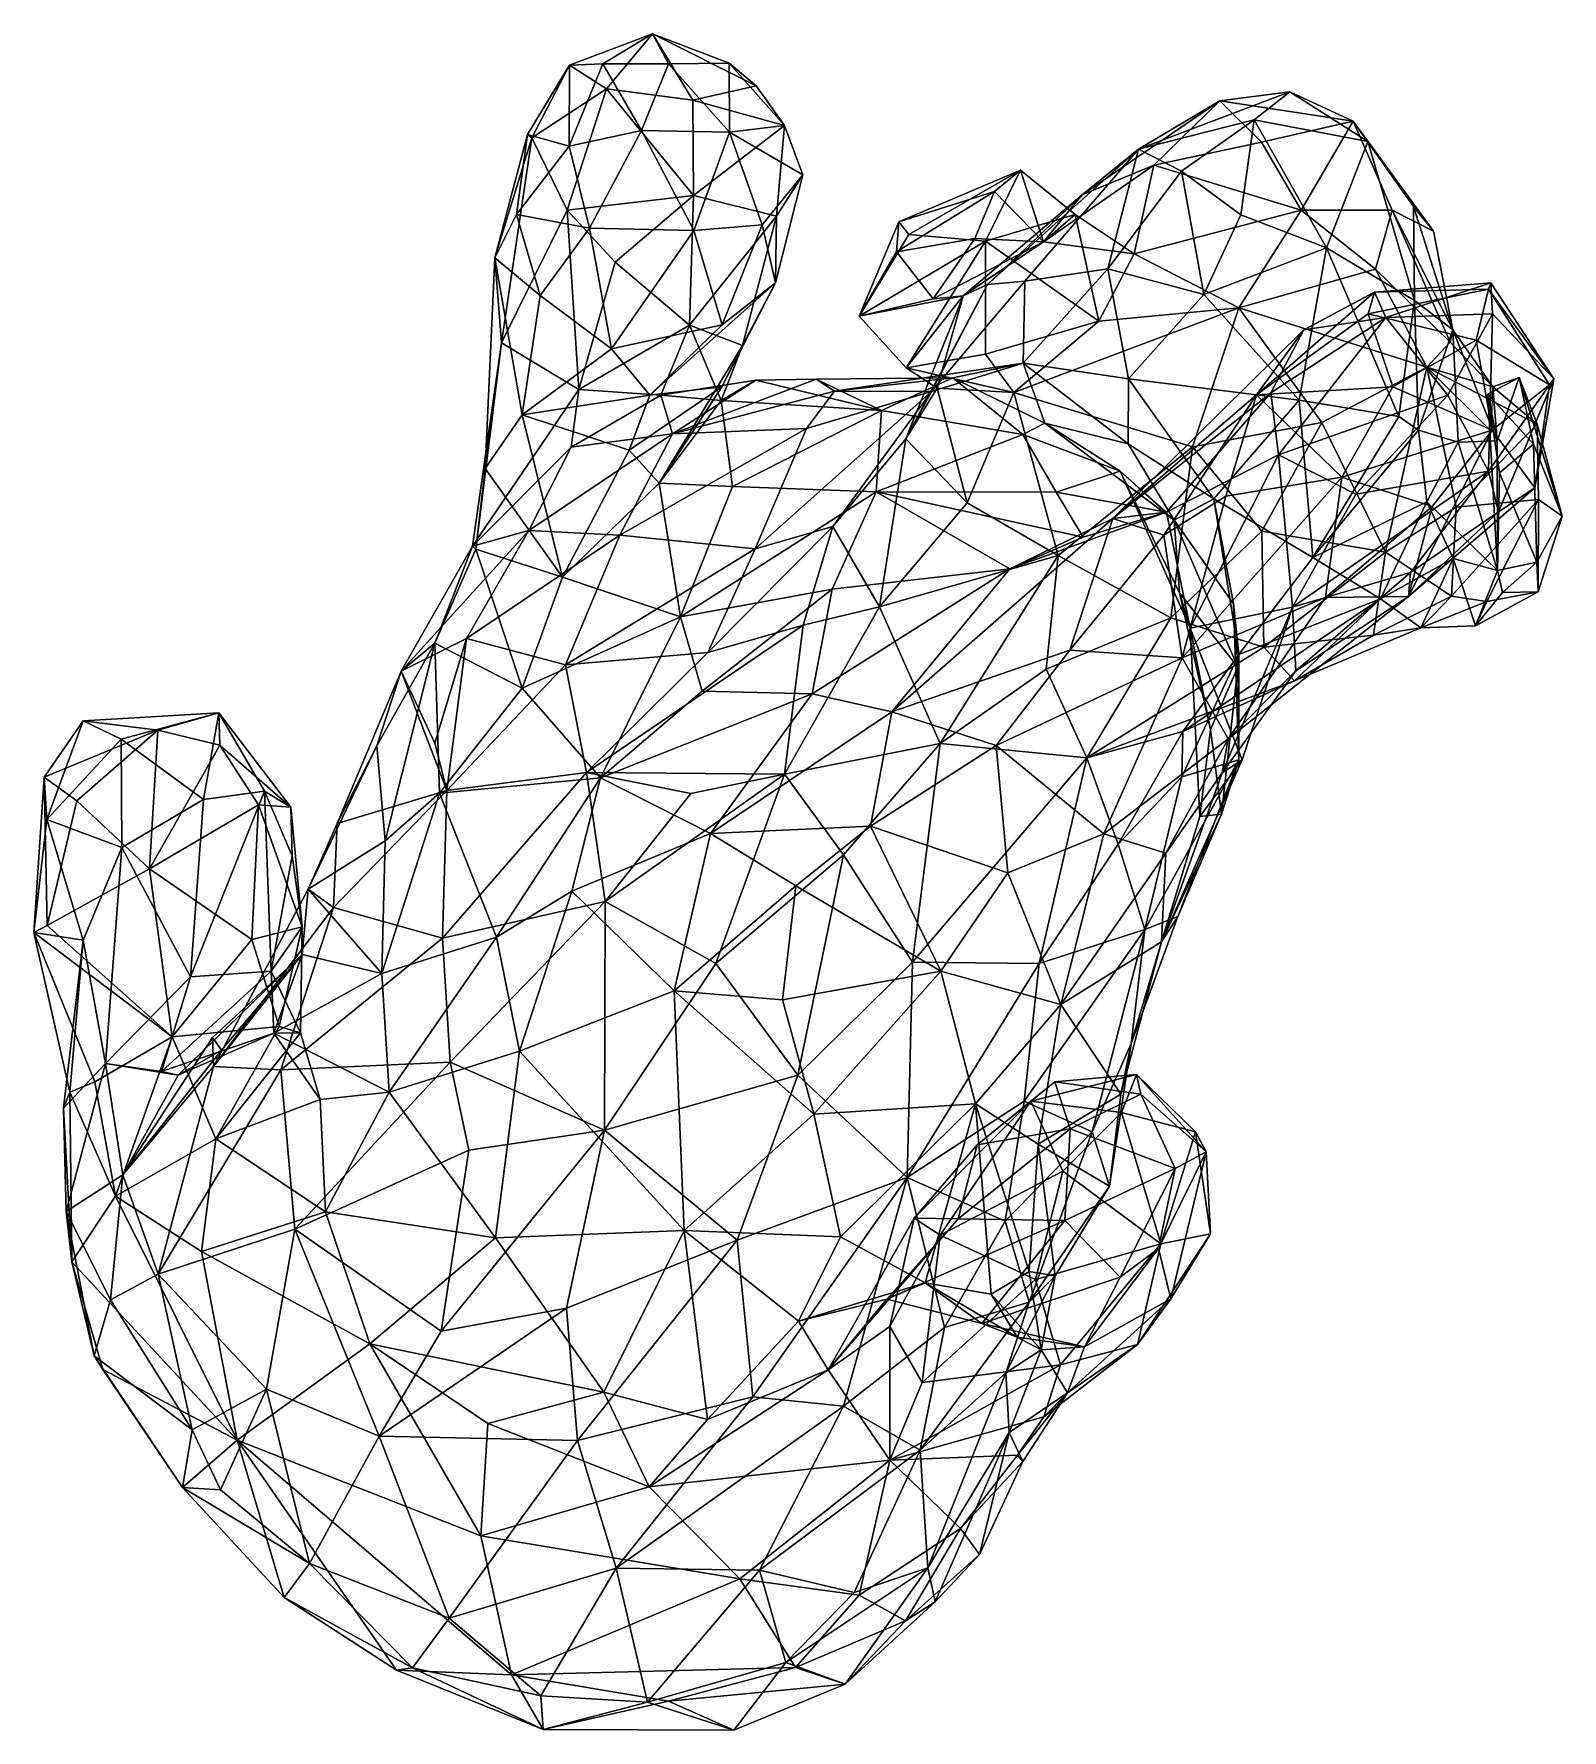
# Model space of a CAD drawing. Extents: x -0.56 to 0.43, y -0.67 to 0.43.
import ezdxf

# ---------------------------------------------------------------- set-up
doc = ezdxf.new("R2010")
doc.units = 0
doc.layers.add('NoName1', color=15, linetype='CONTINUOUS')

msp = doc.modelspace()

# ---------------------------------------------------------------- linework, layer by layer
at = {"layer": 'NoName1', "color": 0}
for points in [[(-0.216742, 0.408363, -0.32258), (-0.163037, 0.428592, -0.311785), (-0.192845, 0.392917, -0.228452)], [(-0.195236, 0.409263, -0.389384), (-0.163037, 0.428592, -0.311785), (-0.216742, 0.408363, -0.32258)], [(-0.195236, 0.409263, -0.389384), (-0.152449, 0.409267, -0.402914), (-0.163037, 0.428592, -0.311785)], [(-0.163037, 0.428592, -0.311785), (-0.136753, 0.385553, -0.219315), (-0.192845, 0.392917, -0.228452)], [(-0.09566, 0.394903, -0.293944), (-0.136753, 0.385553, -0.219315), (-0.163037, 0.428592, -0.311785)], [(-0.163037, 0.428592, -0.311785), (-0.152449, 0.409267, -0.402914), (-0.113243, 0.409514, -0.362998)], [(-0.113243, 0.409514, -0.362998), (-0.09566, 0.394903, -0.293944), (-0.163037, 0.428592, -0.311785)], [(-0.244157, 0.363353, -0.312263), (-0.216742, 0.408363, -0.32258), (-0.241197, 0.361081, -0.220003)], [(-0.244157, 0.363353, -0.312263), (-0.216977, 0.35561, -0.410027), (-0.216742, 0.408363, -0.32258)], [(-0.216742, 0.408363, -0.32258), (-0.192845, 0.392917, -0.228452), (-0.241197, 0.361081, -0.220003)], [(-0.195236, 0.409263, -0.389384), (-0.216742, 0.408363, -0.32258), (-0.216977, 0.35561, -0.410027)], [(-0.170139, 0.365934, -0.43592), (-0.195236, 0.409263, -0.389384), (-0.216977, 0.35561, -0.410027)], [(-0.152449, 0.409267, -0.402914), (-0.195236, 0.409263, -0.389384), (-0.170139, 0.365934, -0.43592)], [(-0.112926, 0.364749, -0.416057), (-0.152449, 0.409267, -0.402914), (-0.170139, 0.365934, -0.43592)], [(-0.113243, 0.409514, -0.362998), (-0.152449, 0.409267, -0.402914), (-0.112926, 0.364749, -0.416057)], [(-0.113243, 0.409514, -0.362998), (-0.112926, 0.364749, -0.416057), (-0.077167, 0.369156, -0.271124)], [(-0.077167, 0.369156, -0.271124), (-0.09566, 0.394903, -0.293944), (-0.113243, 0.409514, -0.362998)], [(-0.192845, 0.392917, -0.228452), (-0.218392, 0.314182, -0.14619), (-0.241197, 0.361081, -0.220003)], [(-0.192845, 0.392917, -0.228452), (-0.136237, 0.323748, -0.151626), (-0.218392, 0.314182, -0.14619)], [(-0.136753, 0.385553, -0.219315), (-0.136237, 0.323748, -0.151626), (-0.192845, 0.392917, -0.228452)], [(-0.077167, 0.369156, -0.271124), (-0.136753, 0.385553, -0.219315), (-0.09566, 0.394903, -0.293944)], [(-0.077167, 0.369156, -0.271124), (-0.136237, 0.323748, -0.151626), (-0.136753, 0.385553, -0.219315)], [(0.152612, 0.353846, 0.133392), (0.251095, 0.390878, 0.135547), (0.205502, 0.385102, 0.182336)], [(0.251095, 0.390878, 0.135547), (0.152612, 0.353846, 0.133392), (0.227846, 0.372813, 0.089048)], [(0.205502, 0.385102, 0.182336), (0.251095, 0.390878, 0.135547), (0.292191, 0.37197, 0.195455)], [(0.301664, 0.358712, 0.111166), (0.251095, 0.390878, 0.135547), (0.227846, 0.372813, 0.089048)], [(0.301664, 0.358712, 0.111166), (0.292191, 0.37197, 0.195455), (0.251095, 0.390878, 0.135547)], [(0.205502, 0.385102, 0.182336), (0.116072, 0.324142, 0.222987), (0.152612, 0.353846, 0.133392)], [(0.205502, 0.385102, 0.182336), (0.162594, 0.343379, 0.251298), (0.116072, 0.324142, 0.222987)], [(0.205502, 0.385102, 0.182336), (0.232499, 0.358204, 0.258049), (0.162594, 0.343379, 0.251298)], [(0.205502, 0.385102, 0.182336), (0.292191, 0.37197, 0.195455), (0.232499, 0.358204, 0.258049)], [(-0.216977, 0.35561, -0.410027), (-0.20395, 0.302554, -0.408284), (-0.170139, 0.365934, -0.43592)], [(-0.136181, 0.301025, -0.415579), (-0.170139, 0.365934, -0.43592), (-0.20395, 0.302554, -0.408284)], [(-0.170139, 0.365934, -0.43592), (-0.136181, 0.301025, -0.415579), (-0.112926, 0.364749, -0.416057)], [(-0.082384, 0.31034, -0.210609), (-0.136237, 0.323748, -0.151626), (-0.077167, 0.369156, -0.271124)], [(-0.136181, 0.301025, -0.415579), (-0.091697, 0.304606, -0.379776), (-0.112926, 0.364749, -0.416057)], [(-0.112926, 0.364749, -0.416057), (-0.065249, 0.337006, -0.327838), (-0.077167, 0.369156, -0.271124)], [(-0.065249, 0.337006, -0.327838), (-0.112926, 0.364749, -0.416057), (-0.091697, 0.304606, -0.379776)], [(-0.065249, 0.337006, -0.327838), (-0.082384, 0.31034, -0.210609), (-0.077167, 0.369156, -0.271124)], [(0.227846, 0.372813, 0.089048), (0.152612, 0.353846, 0.133392), (0.18072, 0.339526, 0.087875)], [(0.227846, 0.372813, 0.089048), (0.18072, 0.339526, 0.087875), (0.219107, 0.311044, 0.064003)], [(0.274803, 0.289697, 0.067245), (0.227846, 0.372813, 0.089048), (0.219107, 0.311044, 0.064003)], [(0.274803, 0.289697, 0.067245), (0.301664, 0.358712, 0.111166), (0.227846, 0.372813, 0.089048)], [(0.292191, 0.37197, 0.195455), (0.258453, 0.314065, 0.304732), (0.232499, 0.358204, 0.258049)], [(0.317553, 0.314067, 0.251505), (0.258453, 0.314065, 0.304732), (0.292191, 0.37197, 0.195455)], [(0.292191, 0.37197, 0.195455), (0.331373, 0.316497, 0.129449), (0.344348, 0.300595, 0.204117)], [(0.301664, 0.358712, 0.111166), (0.331373, 0.316497, 0.129449), (0.292191, 0.37197, 0.195455)], [(0.344348, 0.300595, 0.204117), (0.317553, 0.314067, 0.251505), (0.292191, 0.37197, 0.195455)], [(-0.26532, 0.283149, -0.223038), (-0.244157, 0.363353, -0.312263), (-0.241197, 0.361081, -0.220003)], [(-0.26532, 0.283149, -0.223038), (-0.25137, 0.311354, -0.323275), (-0.244157, 0.363353, -0.312263)], [(-0.241197, 0.361081, -0.220003), (-0.260984, 0.227975, -0.119), (-0.26532, 0.283149, -0.223038)], [(-0.218392, 0.314182, -0.14619), (-0.260984, 0.227975, -0.119), (-0.241197, 0.361081, -0.220003)], [(-0.244157, 0.363353, -0.312263), (-0.25137, 0.311354, -0.323275), (-0.216977, 0.35561, -0.410027)], [(-0.20395, 0.302554, -0.408284), (-0.216977, 0.35561, -0.410027), (-0.25137, 0.311354, -0.323275)], [(0.152612, 0.353846, 0.133392), (0.116072, 0.324142, 0.222987), (0.054542, 0.265971, 0.22025)], [(0.054542, 0.265971, 0.22025), (0.078792, 0.268098, 0.152735), (0.152612, 0.353846, 0.133392)], [(0.132694, 0.276016, 0.102472), (0.152612, 0.353846, 0.133392), (0.078792, 0.268098, 0.152735)], [(0.18072, 0.339526, 0.087875), (0.152612, 0.353846, 0.133392), (0.132694, 0.276016, 0.102472)], [(0.232499, 0.358204, 0.258049), (0.258453, 0.314065, 0.304732), (0.162594, 0.343379, 0.251298)], [(0.274803, 0.289697, 0.067245), (0.332066, 0.255483, 0.105175), (0.301664, 0.358712, 0.111166)], [(0.331373, 0.316497, 0.129449), (0.301664, 0.358712, 0.111166), (0.332066, 0.255483, 0.105175)], [(0.162594, 0.343379, 0.251298), (0.149816, 0.285842, 0.348616), (0.091099, 0.293537, 0.321989)], [(0.091099, 0.293537, 0.321989), (0.116072, 0.324142, 0.222987), (0.162594, 0.343379, 0.251298)], [(0.162594, 0.343379, 0.251298), (0.258453, 0.314065, 0.304732), (0.149816, 0.285842, 0.348616)], [(-0.091697, 0.304606, -0.379776), (-0.083078, 0.266883, -0.29859), (-0.065249, 0.337006, -0.327838)], [(-0.065249, 0.337006, -0.327838), (-0.083078, 0.266883, -0.29859), (-0.082384, 0.31034, -0.210609)], [(0.059207, 0.326255, 0.258504), (0.076026, 0.340076, 0.302145), (-0.003006, 0.306558, 0.278111)], [(0.076026, 0.340076, 0.302145), (0.003631, 0.298429, 0.31964), (-0.003006, 0.306558, 0.278111)], [(0.003631, 0.298429, 0.31964), (0.076026, 0.340076, 0.302145), (0.053284, 0.293936, 0.359573)], [(0.111624, 0.311349, 0.356017), (0.053284, 0.293936, 0.359573), (0.076026, 0.340076, 0.302145)], [(0.091099, 0.293537, 0.321989), (0.076026, 0.340076, 0.302145), (0.059207, 0.326255, 0.258504)], [(0.111624, 0.311349, 0.356017), (0.076026, 0.340076, 0.302145), (0.091099, 0.293537, 0.321989)], [(0.132694, 0.276016, 0.102472), (0.195228, 0.259305, 0.061836), (0.18072, 0.339526, 0.087875)], [(0.18072, 0.339526, 0.087875), (0.195228, 0.259305, 0.061836), (0.219107, 0.311044, 0.064003)], [(-0.136237, 0.323748, -0.151626), (-0.187273, 0.280463, -0.104688), (-0.218392, 0.314182, -0.14619)], [(-0.138846, 0.239457, -0.10006), (-0.187273, 0.280463, -0.104688), (-0.136237, 0.323748, -0.151626)], [(-0.138846, 0.239457, -0.10006), (-0.136237, 0.323748, -0.151626), (-0.082384, 0.31034, -0.210609)], [(0.059207, 0.326255, 0.258504), (-0.004558, 0.287148, 0.250608), (0.046454, 0.295723, 0.276272)], [(0.059207, 0.326255, 0.258504), (-0.003006, 0.306558, 0.278111), (-0.004558, 0.287148, 0.250608)], [(0.116072, 0.324142, 0.222987), (0.091099, 0.293537, 0.321989), (0.038786, 0.258441, 0.298978)], [(0.038786, 0.258441, 0.298978), (0.054542, 0.265971, 0.22025), (0.116072, 0.324142, 0.222987)], [(0.059207, 0.326255, 0.258504), (0.046454, 0.295723, 0.276272), (0.091099, 0.293537, 0.321989)], [(-0.26532, 0.283149, -0.223038), (-0.235911, 0.258691, -0.317049), (-0.25137, 0.311354, -0.323275)], [(-0.210733, 0.197754, -0.054711), (-0.260984, 0.227975, -0.119), (-0.218392, 0.314182, -0.14619)], [(-0.235911, 0.258691, -0.317049), (-0.20395, 0.302554, -0.408284), (-0.25137, 0.311354, -0.323275)], [(-0.187273, 0.280463, -0.104688), (-0.210733, 0.197754, -0.054711), (-0.218392, 0.314182, -0.14619)], [(-0.082384, 0.31034, -0.210609), (-0.104513, 0.22618, -0.170768), (-0.138846, 0.239457, -0.10006)], [(-0.083078, 0.266883, -0.29859), (-0.104513, 0.22618, -0.170768), (-0.082384, 0.31034, -0.210609)], [(0.053284, 0.293936, 0.359573), (0.111624, 0.311349, 0.356017), (0.127038, 0.242153, 0.386183)], [(0.091099, 0.293537, 0.321989), (0.149816, 0.285842, 0.348616), (0.111624, 0.311349, 0.356017)], [(0.127038, 0.242153, 0.386183), (0.111624, 0.311349, 0.356017), (0.149816, 0.285842, 0.348616)], [(0.21791, 0.250769, 0.36981), (0.149816, 0.285842, 0.348616), (0.258453, 0.314065, 0.304732)], [(0.195228, 0.259305, 0.061836), (0.274803, 0.289697, 0.067245), (0.219107, 0.311044, 0.064003)], [(0.306696, 0.275847, 0.325294), (0.21791, 0.250769, 0.36981), (0.258453, 0.314065, 0.304732)], [(0.317553, 0.314067, 0.251505), (0.306696, 0.275847, 0.325294), (0.258453, 0.314065, 0.304732)], [(0.306696, 0.275847, 0.325294), (0.317553, 0.314067, 0.251505), (0.355063, 0.228406, 0.295993)], [(0.344348, 0.300595, 0.204117), (0.356843, 0.236454, 0.18819), (0.317553, 0.314067, 0.251505)], [(0.356843, 0.236454, 0.18819), (0.355063, 0.228406, 0.295993), (0.317553, 0.314067, 0.251505)], [(0.331373, 0.316497, 0.129449), (0.332066, 0.255483, 0.105175), (0.356843, 0.236454, 0.18819)], [(0.356843, 0.236454, 0.18819), (0.344348, 0.300595, 0.204117), (0.331373, 0.316497, 0.129449)], [(-0.235911, 0.258691, -0.317049), (-0.189612, 0.224073, -0.343561), (-0.20395, 0.302554, -0.408284)], [(-0.20395, 0.302554, -0.408284), (-0.189612, 0.224073, -0.343561), (-0.136181, 0.301025, -0.415579)], [(-0.136181, 0.301025, -0.415579), (-0.189612, 0.224073, -0.343561), (-0.117768, 0.239598, -0.35431)], [(-0.091697, 0.304606, -0.379776), (-0.136181, 0.301025, -0.415579), (-0.117768, 0.239598, -0.35431)], [(-0.091697, 0.304606, -0.379776), (-0.117768, 0.239598, -0.35431), (-0.083078, 0.266883, -0.29859)], [(-0.028785, 0.245311, 0.327836), (-0.003006, 0.306558, 0.278111), (0.003631, 0.298429, 0.31964)], [(-0.003006, 0.306558, 0.278111), (-0.028785, 0.245311, 0.327836), (-0.004558, 0.287148, 0.250608)], [(0.003631, 0.298429, 0.31964), (0.053284, 0.293936, 0.359573), (-0.028785, 0.245311, 0.327836)], [(0.053284, 0.293936, 0.359573), (0.001834, 0.211718, 0.370293), (-0.028785, 0.245311, 0.327836)], [(-0.028785, 0.245311, 0.327836), (0.019448, 0.256646, 0.31016), (-0.004558, 0.287148, 0.250608)], [(-0.004558, 0.287148, 0.250608), (0.019448, 0.256646, 0.31016), (0.046454, 0.295723, 0.276272)], [(0.001834, 0.211718, 0.370293), (0.053284, 0.293936, 0.359573), (0.05339, 0.220724, 0.399328)], [(0.019448, 0.256646, 0.31016), (0.091099, 0.293537, 0.321989), (0.046454, 0.295723, 0.276272)], [(0.038786, 0.258441, 0.298978), (0.091099, 0.293537, 0.321989), (0.019448, 0.256646, 0.31016)], [(0.05339, 0.220724, 0.399328), (0.053284, 0.293936, 0.359573), (0.127038, 0.242153, 0.386183)], [(0.257111, 0.19065, 0.082705), (0.274803, 0.289697, 0.067245), (0.195228, 0.259305, 0.061836)], [(0.274803, 0.289697, 0.067245), (0.257111, 0.19065, 0.082705), (0.321795, 0.18019, 0.112739)], [(0.332066, 0.255483, 0.105175), (0.274803, 0.289697, 0.067245), (0.321795, 0.18019, 0.112739)], [(-0.271558, 0.146388, -0.137957), (-0.26532, 0.283149, -0.223038), (-0.260984, 0.227975, -0.119)], [(-0.26532, 0.283149, -0.223038), (-0.271558, 0.146388, -0.137957), (-0.247557, 0.181174, -0.22274)], [(-0.26532, 0.283149, -0.223038), (-0.247557, 0.181174, -0.22274), (-0.235911, 0.258691, -0.317049)], [(-0.187273, 0.280463, -0.104688), (-0.138846, 0.239457, -0.10006), (-0.210733, 0.197754, -0.054711)], [(0.146317, 0.204687, 0.080346), (0.132694, 0.276016, 0.102472), (0.0779, 0.214866, 0.101296)], [(0.078792, 0.268098, 0.152735), (0.0779, 0.214866, 0.101296), (0.132694, 0.276016, 0.102472)], [(0.149816, 0.285842, 0.348616), (0.21791, 0.250769, 0.36981), (0.127038, 0.242153, 0.386183)], [(0.195228, 0.259305, 0.061836), (0.132694, 0.276016, 0.102472), (0.146317, 0.204687, 0.080346)], [(0.306696, 0.275847, 0.325294), (0.339921, 0.212275, 0.350489), (0.21791, 0.250769, 0.36981)], [(0.355063, 0.228406, 0.295993), (0.339921, 0.212275, 0.350489), (0.306696, 0.275847, 0.325294)], [(-0.083078, 0.266883, -0.29859), (-0.117768, 0.239598, -0.35431), (-0.164772, 0.19411, -0.288589)], [(-0.164772, 0.19411, -0.288589), (-0.117921, 0.199368, -0.218297), (-0.083078, 0.266883, -0.29859)], [(-0.117921, 0.199368, -0.218297), (-0.104513, 0.22618, -0.170768), (-0.083078, 0.266883, -0.29859)], [(0.054542, 0.265971, 0.22025), (0.001491, 0.165615, 0.285255), (0.018327, 0.19628, 0.190198)], [(0.001491, 0.165615, 0.285255), (0.054542, 0.265971, 0.22025), (0.038786, 0.258441, 0.298978)], [(0.054542, 0.265971, 0.22025), (0.018327, 0.19628, 0.190198), (0.078792, 0.268098, 0.152735)], [(0.0779, 0.214866, 0.101296), (0.078792, 0.268098, 0.152735), (0.018327, 0.19628, 0.190198)], [(0.305935, 0.260868, -0.258821), (0.381601, 0.266915, -0.260611), (0.313407, 0.244471, -0.173285)], [(0.381601, 0.266915, -0.260611), (0.305935, 0.260868, -0.258821), (0.379983, 0.262793, -0.303841)], [(0.382534, 0.2468, -0.213156), (0.313407, 0.244471, -0.173285), (0.381601, 0.266915, -0.260611)], [(0.422519, 0.204712, -0.261627), (0.381601, 0.266915, -0.260611), (0.379983, 0.262793, -0.303841)], [(0.422519, 0.204712, -0.261627), (0.382534, 0.2468, -0.213156), (0.381601, 0.266915, -0.260611)], [(-0.247557, 0.181174, -0.22274), (-0.189612, 0.224073, -0.343561), (-0.235911, 0.258691, -0.317049)], [(-0.028785, 0.245311, 0.327836), (0.038786, 0.258441, 0.298978), (0.019448, 0.256646, 0.31016)], [(-0.028785, 0.245311, 0.327836), (0.001834, 0.211718, 0.370293), (0.038786, 0.258441, 0.298978)], [(0.021992, 0.198658, 0.324933), (0.001491, 0.165615, 0.285255), (0.038786, 0.258441, 0.298978)], [(0.021992, 0.198658, 0.324933), (0.038786, 0.258441, 0.298978), (0.001834, 0.211718, 0.370293)], [(0.195228, 0.259305, 0.061836), (0.146317, 0.204687, 0.080346), (0.257111, 0.19065, 0.082705)], [(0.305935, 0.260868, -0.258821), (0.26013, 0.236451, -0.190549), (0.229279, 0.194311, -0.257295)], [(0.301843, 0.246721, -0.30159), (0.305935, 0.260868, -0.258821), (0.229279, 0.194311, -0.257295)], [(0.313407, 0.244471, -0.173285), (0.26013, 0.236451, -0.190549), (0.305935, 0.260868, -0.258821)], [(0.379983, 0.262793, -0.303841), (0.301843, 0.246721, -0.30159), (0.372058, 0.229627, -0.340672)], [(0.301843, 0.246721, -0.30159), (0.379983, 0.262793, -0.303841), (0.305935, 0.260868, -0.258821)], [(0.332066, 0.255483, 0.105175), (0.321795, 0.18019, 0.112739), (0.334608, 0.171323, 0.151958)], [(0.356843, 0.236454, 0.18819), (0.332066, 0.255483, 0.105175), (0.334608, 0.171323, 0.151958)], [(0.379983, 0.262793, -0.303841), (0.372058, 0.229627, -0.340672), (0.419745, 0.200644, -0.311978)], [(0.379983, 0.262793, -0.303841), (0.419745, 0.200644, -0.311978), (0.422519, 0.204712, -0.261627)], [(0.071748, 0.195685, 0.386335), (0.21791, 0.250769, 0.36981), (0.18771, 0.160532, 0.398343)], [(0.071748, 0.195685, 0.386335), (0.127038, 0.242153, 0.386183), (0.21791, 0.250769, 0.36981)], [(0.18771, 0.160532, 0.398343), (0.21791, 0.250769, 0.36981), (0.271814, 0.176275, 0.387043)], [(0.339921, 0.212275, 0.350489), (0.271814, 0.176275, 0.387043), (0.21791, 0.250769, 0.36981)], [(0.317979, 0.199405, -0.339657), (0.301843, 0.246721, -0.30159), (0.229279, 0.194311, -0.257295)], [(0.313407, 0.244471, -0.173285), (0.243732, 0.155338, -0.094821), (0.238695, 0.195571, -0.136804)], [(0.26013, 0.236451, -0.190549), (0.313407, 0.244471, -0.173285), (0.238695, 0.195571, -0.136804)], [(0.353549, 0.194019, -0.14809), (0.243732, 0.155338, -0.094821), (0.313407, 0.244471, -0.173285)], [(0.372058, 0.229627, -0.340672), (0.301843, 0.246721, -0.30159), (0.317979, 0.199405, -0.339657)], [(0.382534, 0.2468, -0.213156), (0.353549, 0.194019, -0.14809), (0.313407, 0.244471, -0.173285)], [(0.353549, 0.194019, -0.14809), (0.382534, 0.2468, -0.213156), (0.379998, 0.144563, -0.173713)], [(0.382534, 0.2468, -0.213156), (0.422519, 0.204712, -0.261627), (0.379998, 0.144563, -0.173713)], [(-0.138846, 0.239457, -0.10006), (-0.157496, 0.193987, 0.005944), (-0.210733, 0.197754, -0.054711)], [(-0.189612, 0.224073, -0.343561), (-0.164772, 0.19411, -0.288589), (-0.117768, 0.239598, -0.35431)], [(-0.11835, 0.190516, -0.083415), (-0.157496, 0.193987, 0.005944), (-0.138846, 0.239457, -0.10006)], [(-0.11835, 0.190516, -0.083415), (-0.138846, 0.239457, -0.10006), (-0.104513, 0.22618, -0.170768)], [(0.071748, 0.195685, 0.386335), (0.05339, 0.220724, 0.399328), (0.127038, 0.242153, 0.386183)], [(0.136001, 0.113824, -0.165818), (0.26013, 0.236451, -0.190549), (0.238695, 0.195571, -0.136804)], [(0.136001, 0.113824, -0.165818), (0.229279, 0.194311, -0.257295), (0.26013, 0.236451, -0.190549)], [(0.334608, 0.171323, 0.151958), (0.360354, 0.163572, 0.193158), (0.356843, 0.236454, 0.18819)], [(0.356843, 0.236454, 0.18819), (0.382873, 0.199503, 0.298735), (0.355063, 0.228406, 0.295993)], [(0.356843, 0.236454, 0.18819), (0.385693, 0.164374, 0.254941), (0.382873, 0.199503, 0.298735)], [(0.360354, 0.163572, 0.193158), (0.385693, 0.164374, 0.254941), (0.356843, 0.236454, 0.18819)], [(-0.279811, 0.095892, -0.021281), (-0.260984, 0.227975, -0.119), (-0.210733, 0.197754, -0.054711)], [(-0.260984, 0.227975, -0.119), (-0.279811, 0.095892, -0.021281), (-0.277774, 0.093999, -0.097718)], [(-0.277774, 0.093999, -0.097718), (-0.271558, 0.146388, -0.137957), (-0.260984, 0.227975, -0.119)], [(-0.247557, 0.181174, -0.22274), (-0.164772, 0.19411, -0.288589), (-0.189612, 0.224073, -0.343561)], [(-0.11835, 0.190516, -0.083415), (-0.104513, 0.22618, -0.170768), (-0.158685, 0.136753, -0.178762)], [(-0.117921, 0.199368, -0.218297), (-0.158685, 0.136753, -0.178762), (-0.104513, 0.22618, -0.170768)], [(0.001834, 0.211718, 0.370293), (0.05339, 0.220724, 0.399328), (0.071748, 0.195685, 0.386335)], [(0.372058, 0.229627, -0.340672), (0.317979, 0.199405, -0.339657), (0.382407, 0.171302, -0.351833)], [(0.382873, 0.199503, 0.298735), (0.339921, 0.212275, 0.350489), (0.355063, 0.228406, 0.295993)], [(0.372058, 0.229627, -0.340672), (0.382407, 0.171302, -0.351833), (0.419745, 0.200644, -0.311978)], [(0.0779, 0.214866, 0.101296), (0.018327, 0.19628, 0.190198), (-0.044819, 0.196681, 0.137033)], [(-0.044819, 0.196681, 0.137033), (0.03207, 0.205361, 0.060386), (0.0779, 0.214866, 0.101296)], [(0.001834, 0.211718, 0.370293), (0.071748, 0.195685, 0.386335), (0.021992, 0.198658, 0.324933)], [(0.03207, 0.205361, 0.060386), (0.091802, 0.175883, 0.009391), (0.0779, 0.214866, 0.101296)], [(0.0779, 0.214866, 0.101296), (0.091802, 0.175883, 0.009391), (0.146033, 0.162341, 0.073589)], [(0.0779, 0.214866, 0.101296), (0.146033, 0.162341, 0.073589), (0.146317, 0.204687, 0.080346)], [(0.339921, 0.212275, 0.350489), (0.313226, 0.092068, 0.374526), (0.271814, 0.176275, 0.387043)], [(0.313226, 0.092068, 0.374526), (0.339921, 0.212275, 0.350489), (0.359123, 0.121168, 0.372313)], [(0.411719, 0.17528, 0.31135), (0.359123, 0.121168, 0.372313), (0.339921, 0.212275, 0.350489)], [(0.382873, 0.199503, 0.298735), (0.411719, 0.17528, 0.31135), (0.339921, 0.212275, 0.350489)], [(0.382873, 0.199503, 0.298735), (0.339921, 0.212275, 0.350489), (0.382, 0.17043, 0.305451)], [(-0.178163, 0.158381, -0.22864), (-0.117921, 0.199368, -0.218297), (-0.164772, 0.19411, -0.288589)], [(-0.158685, 0.136753, -0.178762), (-0.117921, 0.199368, -0.218297), (-0.178163, 0.158381, -0.22864)], [(-0.157496, 0.193987, 0.005944), (-0.095882, 0.203819, -0.016886), (-0.150025, 0.16897, 0.083387)], [(-0.157496, 0.193987, 0.005944), (-0.11835, 0.190516, -0.083415), (-0.095882, 0.203819, -0.016886)], [(-0.056696, 0.204467, 0.047848), (-0.044819, 0.196681, 0.137033), (-0.150025, 0.16897, 0.083387)], [(-0.095882, 0.203819, -0.016886), (-0.056696, 0.204467, 0.047848), (-0.150025, 0.16897, 0.083387)], [(-0.11835, 0.190516, -0.083415), (-0.014153, 0.183944, -0.05246), (-0.095882, 0.203819, -0.016886)], [(-0.095882, 0.203819, -0.016886), (-0.014153, 0.183944, -0.05246), (-0.056696, 0.204467, 0.047848)], [(-0.014153, 0.183944, -0.05246), (0.03207, 0.205361, 0.060386), (-0.056696, 0.204467, 0.047848)], [(-0.056696, 0.204467, 0.047848), (0.03207, 0.205361, 0.060386), (-0.044819, 0.196681, 0.137033)], [(-0.014153, 0.183944, -0.05246), (0.077577, 0.168461, -0.044749), (0.03207, 0.205361, 0.060386)], [(0.041336, 0.124173, 0.345004), (0.001491, 0.165615, 0.285255), (0.021992, 0.198658, 0.324933)], [(0.021992, 0.198658, 0.324933), (0.071748, 0.195685, 0.386335), (0.041336, 0.124173, 0.345004)], [(0.077577, 0.168461, -0.044749), (0.091802, 0.175883, 0.009391), (0.03207, 0.205361, 0.060386)], [(0.146033, 0.162341, 0.073589), (0.20155, 0.126598, 0.097994), (0.146317, 0.204687, 0.080346)], [(0.146317, 0.204687, 0.080346), (0.20155, 0.126598, 0.097994), (0.257111, 0.19065, 0.082705)], [(0.229279, 0.194311, -0.257295), (0.284759, 0.140855, -0.320865), (0.317979, 0.199405, -0.339657)], [(0.284759, 0.140855, -0.320865), (0.382407, 0.171302, -0.351833), (0.317979, 0.199405, -0.339657)], [(0.399971, 0.205508, 0.259385), (0.379493, 0.194678, 0.208246), (0.409264, 0.162259, 0.20964)], [(0.399971, 0.205508, 0.259385), (0.385693, 0.164374, 0.254941), (0.379493, 0.194678, 0.208246)], [(0.379998, 0.144563, -0.173713), (0.422519, 0.204712, -0.261627), (0.386565, 0.118225, -0.233634)], [(0.419745, 0.200644, -0.311978), (0.382407, 0.171302, -0.351833), (0.410188, 0.13382, -0.303697)], [(0.399971, 0.205508, 0.259385), (0.411719, 0.17528, 0.31135), (0.382873, 0.199503, 0.298735)], [(0.385693, 0.164374, 0.254941), (0.399971, 0.205508, 0.259385), (0.382873, 0.199503, 0.298735)], [(0.410188, 0.13382, -0.303697), (0.386565, 0.118225, -0.233634), (0.422519, 0.204712, -0.261627)], [(0.427813, 0.115378, 0.238593), (0.411719, 0.17528, 0.31135), (0.399971, 0.205508, 0.259385)], [(0.409264, 0.162259, 0.20964), (0.427813, 0.115378, 0.238593), (0.399971, 0.205508, 0.259385)], [(0.419745, 0.200644, -0.311978), (0.410188, 0.13382, -0.303697), (0.422519, 0.204712, -0.261627)], [(-0.279811, 0.095892, -0.021281), (-0.210733, 0.197754, -0.054711), (-0.215785, 0.160262, 0.017463)], [(-0.247557, 0.181174, -0.22274), (-0.178163, 0.158381, -0.22864), (-0.164772, 0.19411, -0.288589)], [(-0.210733, 0.197754, -0.054711), (-0.157496, 0.193987, 0.005944), (-0.215785, 0.160262, 0.017463)], [(-0.157496, 0.193987, 0.005944), (-0.150025, 0.16897, 0.083387), (-0.215785, 0.160262, 0.017463)], [(-0.158685, 0.136753, -0.178762), (-0.110989, 0.134651, -0.120555), (-0.11835, 0.190516, -0.083415)], [(-0.150025, 0.16897, 0.083387), (-0.044819, 0.196681, 0.137033), (-0.06297, 0.17231, 0.174842)], [(-0.110989, 0.134651, -0.120555), (-0.014153, 0.183944, -0.05246), (-0.11835, 0.190516, -0.083415)], [(-0.06297, 0.17231, 0.174842), (0.018327, 0.19628, 0.190198), (-0.096244, 0.094304, 0.222203)], [(0.018327, 0.19628, 0.190198), (-0.045791, 0.108795, 0.268049), (-0.096244, 0.094304, 0.222203)], [(0.018327, 0.19628, 0.190198), (-0.06297, 0.17231, 0.174842), (-0.044819, 0.196681, 0.137033)], [(0.001491, 0.165615, 0.285255), (-0.045791, 0.108795, 0.268049), (0.018327, 0.19628, 0.190198)], [(0.100464, 0.089873, 0.368142), (0.041336, 0.124173, 0.345004), (0.071748, 0.195685, 0.386335)], [(0.071748, 0.195685, 0.386335), (0.18771, 0.160532, 0.398343), (0.100464, 0.089873, 0.368142)], [(0.170802, 0.117968, -0.090542), (0.136001, 0.113824, -0.165818), (0.238695, 0.195571, -0.136804)], [(0.229279, 0.194311, -0.257295), (0.136001, 0.113824, -0.165818), (0.169191, 0.103165, -0.215678)], [(0.229279, 0.194311, -0.257295), (0.169191, 0.103165, -0.215678), (0.209376, 0.128436, -0.256768)], [(0.238695, 0.195571, -0.136804), (0.243732, 0.155338, -0.094821), (0.170802, 0.117968, -0.090542)], [(0.257111, 0.19065, 0.082705), (0.20155, 0.126598, 0.097994), (0.265863, 0.088635, 0.162324)], [(0.284759, 0.140855, -0.320865), (0.229279, 0.194311, -0.257295), (0.209376, 0.128436, -0.256768)], [(0.353549, 0.194019, -0.14809), (0.29391, 0.129718, -0.100576), (0.243732, 0.155338, -0.094821)], [(0.321795, 0.18019, 0.112739), (0.257111, 0.19065, 0.082705), (0.265863, 0.088635, 0.162324)], [(0.353549, 0.194019, -0.14809), (0.379998, 0.144563, -0.173713), (0.29391, 0.129718, -0.100576)], [(0.379493, 0.194678, 0.208246), (0.385693, 0.164374, 0.254941), (0.385862, 0.080042, 0.215347)], [(0.387139, 0.143581, 0.183229), (0.409264, 0.162259, 0.20964), (0.379493, 0.194678, 0.208246)], [(0.379493, 0.194678, 0.208246), (0.385862, 0.080042, 0.215347), (0.387139, 0.143581, 0.183229)], [(-0.247557, 0.181174, -0.22274), (-0.271558, 0.146388, -0.137957), (-0.221445, 0.075815, -0.163207)], [(-0.247557, 0.181174, -0.22274), (-0.221445, 0.075815, -0.163207), (-0.178163, 0.158381, -0.22864)], [(-0.014153, 0.183944, -0.05246), (-0.110989, 0.134651, -0.120555), (-0.01777, 0.131137, -0.094893)], [(0.077577, 0.168461, -0.044749), (-0.014153, 0.183944, -0.05246), (-0.01777, 0.131137, -0.094893)], [(0.18771, 0.160532, 0.398343), (0.271814, 0.176275, 0.387043), (0.232863, 0.105668, 0.39782)], [(0.271814, 0.176275, 0.387043), (0.313226, 0.092068, 0.374526), (0.232863, 0.105668, 0.39782)], [(0.321795, 0.18019, 0.112739), (0.265863, 0.088635, 0.162324), (0.334608, 0.171323, 0.151958)], [(-0.150025, 0.16897, 0.083387), (-0.184127, 0.10301, 0.15722), (-0.243163, 0.106021, 0.080893)], [(-0.243163, 0.106021, 0.080893), (-0.215785, 0.160262, 0.017463), (-0.150025, 0.16897, 0.083387)], [(-0.184127, 0.10301, 0.15722), (-0.150025, 0.16897, 0.083387), (-0.06297, 0.17231, 0.174842)], [(-0.096244, 0.094304, 0.222203), (-0.184127, 0.10301, 0.15722), (-0.06297, 0.17231, 0.174842)], [(0.001491, 0.165615, 0.285255), (-0.015539, 0.056564, 0.314281), (-0.045791, 0.108795, 0.268049)], [(-0.01777, 0.131137, -0.094893), (0.099169, 0.130932, -0.062903), (0.077577, 0.168461, -0.044749)], [(0.041336, 0.124173, 0.345004), (-0.015539, 0.056564, 0.314281), (0.001491, 0.165615, 0.285255)], [(0.14088, 0.144564, -0.020103), (0.091802, 0.175883, 0.009391), (0.077577, 0.168461, -0.044749)], [(0.099169, 0.130932, -0.062903), (0.14088, 0.144564, -0.020103), (0.077577, 0.168461, -0.044749)], [(0.175885, 0.112934, 0.041957), (0.091802, 0.175883, 0.009391), (0.14088, 0.144564, -0.020103)], [(0.091802, 0.175883, 0.009391), (0.175885, 0.112934, 0.041957), (0.146033, 0.162341, 0.073589)], [(0.340068, 0.124808, 0.185402), (0.334608, 0.171323, 0.151958), (0.265863, 0.088635, 0.162324)], [(0.382407, 0.171302, -0.351833), (0.284759, 0.140855, -0.320865), (0.343378, 0.121776, -0.327689)], [(0.328009, 0.063362, -0.247661), (0.382407, 0.171302, -0.351833), (0.343378, 0.121776, -0.327689)], [(0.382407, 0.171302, -0.351833), (0.328009, 0.063362, -0.247661), (0.410188, 0.13382, -0.303697)], [(0.360354, 0.163572, 0.193158), (0.334608, 0.171323, 0.151958), (0.340068, 0.124808, 0.185402)], [(0.412435, 0.126298, 0.315279), (0.359123, 0.121168, 0.372313), (0.411719, 0.17528, 0.31135)], [(0.427813, 0.115378, 0.238593), (0.412435, 0.126298, 0.315279), (0.411719, 0.17528, 0.31135)], [(-0.279811, 0.095892, -0.021281), (-0.215785, 0.160262, 0.017463), (-0.243163, 0.106021, 0.080893)], [(-0.178163, 0.158381, -0.22864), (-0.221445, 0.075815, -0.163207), (-0.158685, 0.136753, -0.178762)], [(0.100464, 0.089873, 0.368142), (0.18771, 0.160532, 0.398343), (0.173729, 0.049373, 0.377834)], [(0.175885, 0.112934, 0.041957), (0.20155, 0.126598, 0.097994), (0.146033, 0.162341, 0.073589)], [(0.243732, 0.155338, -0.094821), (0.186215, 0.042705, -0.039304), (0.170802, 0.117968, -0.090542)], [(0.173729, 0.049373, 0.377834), (0.18771, 0.160532, 0.398343), (0.232863, 0.105668, 0.39782)], [(0.252767, 0.056427, -0.087956), (0.186215, 0.042705, -0.039304), (0.243732, 0.155338, -0.094821)], [(0.243732, 0.155338, -0.094821), (0.29391, 0.129718, -0.100576), (0.252767, 0.056427, -0.087956)], [(0.360354, 0.163572, 0.193158), (0.340068, 0.124808, 0.185402), (0.385862, 0.080042, 0.215347)], [(0.360354, 0.163572, 0.193158), (0.385862, 0.080042, 0.215347), (0.385693, 0.164374, 0.254941)], [(0.387139, 0.143581, 0.183229), (0.411458, 0.085498, 0.188984), (0.409264, 0.162259, 0.20964)], [(0.411458, 0.085498, 0.188984), (0.427813, 0.115378, 0.238593), (0.409264, 0.162259, 0.20964)], [(-0.221445, 0.075815, -0.163207), (-0.271558, 0.146388, -0.137957), (-0.277774, 0.093999, -0.097718)], [(0.170802, 0.117968, -0.090542), (0.14088, 0.144564, -0.020103), (0.099169, 0.130932, -0.062903)], [(0.186215, 0.042705, -0.039304), (0.14088, 0.144564, -0.020103), (0.170802, 0.117968, -0.090542)], [(0.14088, 0.144564, -0.020103), (0.186215, 0.042705, -0.039304), (0.179444, 0.065658, 0.007927)], [(0.14088, 0.144564, -0.020103), (0.179444, 0.065658, 0.007927), (0.175885, 0.112934, 0.041957)], [(0.252767, 0.056427, -0.087956), (0.379998, 0.144563, -0.173713), (0.329396, 0.078752, -0.174255)], [(0.29391, 0.129718, -0.100576), (0.379998, 0.144563, -0.173713), (0.252767, 0.056427, -0.087956)], [(0.386565, 0.118225, -0.233634), (0.329396, 0.078752, -0.174255), (0.379998, 0.144563, -0.173713)], [(0.385862, 0.080042, 0.215347), (0.411458, 0.085498, 0.188984), (0.387139, 0.143581, 0.183229)], [(-0.221445, 0.075815, -0.163207), (-0.144789, 0.049953, -0.168611), (-0.158685, 0.136753, -0.178762)], [(-0.158685, 0.136753, -0.178762), (-0.144789, 0.049953, -0.168611), (-0.110989, 0.134651, -0.120555)], [(-0.144789, 0.049953, -0.168611), (-0.01777, 0.131137, -0.094893), (-0.110989, 0.134651, -0.120555)], [(0.209376, 0.128436, -0.256768), (0.181109, 0.023339, -0.226687), (0.284759, 0.140855, -0.320865)], [(0.284759, 0.140855, -0.320865), (0.181109, 0.023339, -0.226687), (0.27418, 0.062556, -0.260115)], [(0.27418, 0.062556, -0.260115), (0.343378, 0.121776, -0.327689), (0.284759, 0.140855, -0.320865)], [(0.410188, 0.13382, -0.303697), (0.328009, 0.063362, -0.247661), (0.386565, 0.118225, -0.233634)], [(-0.01777, 0.131137, -0.094893), (-0.144789, 0.049953, -0.168611), (-0.046168, 0.068001, -0.134958)], [(0.069036, 0.081139, -0.125057), (-0.01777, 0.131137, -0.094893), (-0.046168, 0.068001, -0.134958)], [(0.116731, 0.101836, -0.093138), (0.099169, 0.130932, -0.062903), (-0.01777, 0.131137, -0.094893)], [(0.069036, 0.081139, -0.125057), (0.116731, 0.101836, -0.093138), (-0.01777, 0.131137, -0.094893)], [(0.041336, 0.124173, 0.345004), (0.100464, 0.089873, 0.368142), (-0.015539, 0.056564, 0.314281)], [(0.099169, 0.130932, -0.062903), (0.116731, 0.101836, -0.093138), (0.170802, 0.117968, -0.090542)], [(0.169191, 0.103165, -0.215678), (0.181109, 0.023339, -0.226687), (0.209376, 0.128436, -0.256768)], [(0.214336, 0.058544, 0.117604), (0.20155, 0.126598, 0.097994), (0.175885, 0.112934, 0.041957)], [(0.217971, 0.025659, 0.18588), (0.265863, 0.088635, 0.162324), (0.20155, 0.126598, 0.097994)], [(0.214336, 0.058544, 0.117604), (0.217971, 0.025659, 0.18588), (0.20155, 0.126598, 0.097994)], [(0.309818, 0.061837, 0.220646), (0.340068, 0.124808, 0.185402), (0.265863, 0.088635, 0.162324)], [(0.343378, 0.121776, -0.327689), (0.27418, 0.062556, -0.260115), (0.328009, 0.063362, -0.247661)], [(0.357018, 0.08788, 0.235996), (0.340068, 0.124808, 0.185402), (0.309818, 0.061837, 0.220646)], [(0.355915, 0.063434, 0.365662), (0.313226, 0.092068, 0.374526), (0.359123, 0.121168, 0.372313)], [(0.357018, 0.08788, 0.235996), (0.385862, 0.080042, 0.215347), (0.340068, 0.124808, 0.185402)], [(0.378951, 0.06006, 0.308369), (0.355915, 0.063434, 0.365662), (0.412435, 0.126298, 0.315279)], [(0.355915, 0.063434, 0.365662), (0.359123, 0.121168, 0.372313), (0.412435, 0.126298, 0.315279)], [(0.378951, 0.06006, 0.308369), (0.412435, 0.126298, 0.315279), (0.412225, 0.066376, 0.283745)], [(0.427813, 0.115378, 0.238593), (0.412225, 0.066376, 0.283745), (0.412435, 0.126298, 0.315279)], [(0.136001, 0.113824, -0.165818), (0.069036, 0.081139, -0.125057), (-0.007468, -0.011596, -0.169615)], [(0.136001, 0.113824, -0.165818), (-0.007468, -0.011596, -0.169615), (0.108035, 0.02838, -0.200647)], [(0.136001, 0.113824, -0.165818), (0.170802, 0.117968, -0.090542), (0.069036, 0.081139, -0.125057)], [(0.170802, 0.117968, -0.090542), (0.116731, 0.101836, -0.093138), (0.069036, 0.081139, -0.125057)], [(0.169191, 0.103165, -0.215678), (0.136001, 0.113824, -0.165818), (0.108035, 0.02838, -0.200647)], [(0.214336, 0.058544, 0.117604), (0.175885, 0.112934, 0.041957), (0.217273, 0.017368, 0.072686)], [(0.175885, 0.112934, 0.041957), (0.179444, 0.065658, 0.007927), (0.217273, 0.017368, 0.072686)], [(0.328009, 0.063362, -0.247661), (0.329396, 0.078752, -0.174255), (0.386565, 0.118225, -0.233634)], [(0.411458, 0.085498, 0.188984), (0.412225, 0.066376, 0.283745), (0.427813, 0.115378, 0.238593)], [(-0.283759, 0.035991, 0.119376), (-0.326101, 0.01473, 0.042303), (-0.243163, 0.106021, 0.080893)], [(-0.279811, 0.095892, -0.021281), (-0.243163, 0.106021, 0.080893), (-0.326101, 0.01473, 0.042303)], [(-0.283759, 0.035991, 0.119376), (-0.243163, 0.106021, 0.080893), (-0.184127, 0.10301, 0.15722)], [(-0.219532, 0.018943, 0.199688), (-0.283759, 0.035991, 0.119376), (-0.184127, 0.10301, 0.15722)], [(-0.219532, 0.018943, 0.199688), (-0.184127, 0.10301, 0.15722), (-0.096244, 0.094304, 0.222203)], [(-0.096244, 0.094304, 0.222203), (-0.045791, 0.108795, 0.268049), (-0.126958, 0.026842, 0.256373)], [(-0.045791, 0.108795, 0.268049), (-0.065024, 0.044655, 0.289288), (-0.126958, 0.026842, 0.256373)], [(-0.015539, 0.056564, 0.314281), (-0.065024, 0.044655, 0.289288), (-0.045791, 0.108795, 0.268049)], [(0.108035, 0.02838, -0.200647), (0.181109, 0.023339, -0.226687), (0.169191, 0.103165, -0.215678)], [(0.232863, 0.105668, 0.39782), (0.234078, 0.030335, 0.366939), (0.173729, 0.049373, 0.377834)], [(0.232863, 0.105668, 0.39782), (0.313226, 0.092068, 0.374526), (0.234078, 0.030335, 0.366939)], [(-0.326101, 0.01473, 0.042303), (-0.304403, 0.032919, -0.049487), (-0.279811, 0.095892, -0.021281)], [(-0.277774, 0.093999, -0.097718), (-0.279811, 0.095892, -0.021281), (-0.304403, 0.032919, -0.049487)], [(-0.304403, 0.032919, -0.049487), (-0.247603, 0.003831, -0.121076), (-0.277774, 0.093999, -0.097718)], [(-0.247603, 0.003831, -0.121076), (-0.221445, 0.075815, -0.163207), (-0.277774, 0.093999, -0.097718)], [(-0.126958, 0.026842, 0.256373), (-0.219532, 0.018943, 0.199688), (-0.096244, 0.094304, 0.222203)], [(0.100464, 0.089873, 0.368142), (0.023861, -0.032201, 0.326006), (-0.015539, 0.056564, 0.314281)], [(0.100464, 0.089873, 0.368142), (0.092744, 0.016175, 0.359295), (0.023861, -0.032201, 0.326006)], [(0.092744, 0.016175, 0.359295), (0.100464, 0.089873, 0.368142), (0.173729, 0.049373, 0.377834)], [(0.265863, 0.088635, 0.162324), (0.217971, 0.025659, 0.18588), (0.309818, 0.061837, 0.220646)], [(0.305282, 0.038142, 0.356705), (0.234078, 0.030335, 0.366939), (0.313226, 0.092068, 0.374526)], [(0.355915, 0.063434, 0.365662), (0.305282, 0.038142, 0.356705), (0.313226, 0.092068, 0.374526)], [(-0.059172, 0.000099, -0.140883), (-0.007468, -0.011596, -0.169615), (0.069036, 0.081139, -0.125057)], [(0.069036, 0.081139, -0.125057), (-0.046168, 0.068001, -0.134958), (-0.059172, 0.000099, -0.140883)], [(0.254984, 0.014951, -0.140483), (0.252767, 0.056427, -0.087956), (0.329396, 0.078752, -0.174255)], [(0.328009, 0.063362, -0.247661), (0.254984, 0.014951, -0.140483), (0.329396, 0.078752, -0.174255)], [(0.309818, 0.061837, 0.220646), (0.336007, 0.042815, 0.302227), (0.357018, 0.08788, 0.235996)], [(0.371575, 0.044106, 0.258076), (0.357018, 0.08788, 0.235996), (0.336007, 0.042815, 0.302227)], [(0.371575, 0.044106, 0.258076), (0.385862, 0.080042, 0.215347), (0.357018, 0.08788, 0.235996)], [(0.38901, 0.065932, 0.256284), (0.385862, 0.080042, 0.215347), (0.371575, 0.044106, 0.258076)], [(0.385862, 0.080042, 0.215347), (0.38901, 0.065932, 0.256284), (0.411458, 0.085498, 0.188984)], [(0.38901, 0.065932, 0.256284), (0.412225, 0.066376, 0.283745), (0.411458, 0.085498, 0.188984)], [(-0.247603, 0.003831, -0.121076), (-0.144789, 0.049953, -0.168611), (-0.221445, 0.075815, -0.163207)], [(-0.130594, 0.001865, -0.159287), (-0.046168, 0.068001, -0.134958), (-0.144789, 0.049953, -0.168611)], [(-0.059172, 0.000099, -0.140883), (-0.046168, 0.068001, -0.134958), (-0.130594, 0.001865, -0.159287)], [(0.371575, 0.044106, 0.258076), (0.378951, 0.06006, 0.308369), (0.412225, 0.066376, 0.283745)], [(0.371575, 0.044106, 0.258076), (0.412225, 0.066376, 0.283745), (0.38901, 0.065932, 0.256284)], [(-0.015539, 0.056564, 0.314281), (0.023861, -0.032201, 0.326006), (-0.077305, -0.052049, 0.299341)], [(-0.065024, 0.044655, 0.289288), (-0.015539, 0.056564, 0.314281), (-0.077305, -0.052049, 0.299341)], [(0.179444, 0.065658, 0.007927), (0.199367, -0.023016, 0.008623), (0.217273, 0.017368, 0.072686)], [(0.186215, 0.042705, -0.039304), (0.199367, -0.023016, 0.008623), (0.179444, 0.065658, 0.007927)], [(0.210881, -0.029077, -0.180963), (0.27418, 0.062556, -0.260115), (0.181109, 0.023339, -0.226687)], [(0.181587, -0.024348, 0.275104), (0.309818, 0.061837, 0.220646), (0.217971, 0.025659, 0.18588)], [(0.181587, -0.024348, 0.275104), (0.254099, 0.008487, 0.304845), (0.309818, 0.061837, 0.220646)], [(0.186215, 0.042705, -0.039304), (0.252767, 0.056427, -0.087956), (0.220015, -0.042727, -0.071555)], [(0.254984, 0.014951, -0.140483), (0.207112, -0.051154, -0.113296), (0.252767, 0.056427, -0.087956)], [(0.207112, -0.051154, -0.113296), (0.220015, -0.042727, -0.071555), (0.252767, 0.056427, -0.087956)], [(0.210881, -0.029077, -0.180963), (0.254984, 0.014951, -0.140483), (0.328009, 0.063362, -0.247661)], [(0.210881, -0.029077, -0.180963), (0.328009, 0.063362, -0.247661), (0.27418, 0.062556, -0.260115)], [(0.217775, -0.042796, 0.134671), (0.217971, 0.025659, 0.18588), (0.214336, 0.058544, 0.117604)], [(0.217273, 0.017368, 0.072686), (0.217775, -0.042796, 0.134671), (0.214336, 0.058544, 0.117604)], [(0.309818, 0.061837, 0.220646), (0.254099, 0.008487, 0.304845), (0.336007, 0.042815, 0.302227)], [(0.305282, 0.038142, 0.356705), (0.355915, 0.063434, 0.365662), (0.336007, 0.042815, 0.302227)], [(0.355915, 0.063434, 0.365662), (0.378951, 0.06006, 0.308369), (0.336007, 0.042815, 0.302227)], [(0.336007, 0.042815, 0.302227), (0.378951, 0.06006, 0.308369), (0.371575, 0.044106, 0.258076)], [(-0.196727, -0.054527, -0.151348), (-0.144789, 0.049953, -0.168611), (-0.247603, 0.003831, -0.121076)], [(-0.077305, -0.052049, 0.299341), (-0.205774, -0.051061, 0.23856), (-0.065024, 0.044655, 0.289288)], [(-0.065024, 0.044655, 0.289288), (-0.205774, -0.051061, 0.23856), (-0.126958, 0.026842, 0.256373)], [(-0.144789, 0.049953, -0.168611), (-0.196727, -0.054527, -0.151348), (-0.130594, 0.001865, -0.159287)], [(0.173729, 0.049373, 0.377834), (0.119077, -0.041505, 0.320031), (0.092744, 0.016175, 0.359295)], [(0.173729, 0.049373, 0.377834), (0.234078, 0.030335, 0.366939), (0.119077, -0.041505, 0.320031)], [(-0.304347, -0.03195, 0.142579), (-0.326101, 0.01473, 0.042303), (-0.283759, 0.035991, 0.119376)], [(-0.296536, -0.062815, 0.176885), (-0.304347, -0.03195, 0.142579), (-0.283759, 0.035991, 0.119376)], [(-0.219532, 0.018943, 0.199688), (-0.296536, -0.062815, 0.176885), (-0.283759, 0.035991, 0.119376)], [(0.220015, -0.042727, -0.071555), (0.192443, -0.079569, -0.012965), (0.186215, 0.042705, -0.039304)], [(0.192443, -0.079569, -0.012965), (0.199367, -0.023016, 0.008623), (0.186215, 0.042705, -0.039304)], [(0.234078, 0.030335, 0.366939), (0.305282, 0.038142, 0.356705), (0.254099, 0.008487, 0.304845)], [(0.254099, 0.008487, 0.304845), (0.305282, 0.038142, 0.356705), (0.336007, 0.042815, 0.302227)], [(-0.341998, -0.033675, -0.005788), (-0.304403, 0.032919, -0.049487), (-0.326101, 0.01473, 0.042303)], [(-0.33664, -0.095491, -0.051161), (-0.304403, 0.032919, -0.049487), (-0.341998, -0.033675, -0.005788)], [(-0.304403, 0.032919, -0.049487), (-0.33664, -0.095491, -0.051161), (-0.301237, -0.064452, -0.08722)], [(-0.304403, 0.032919, -0.049487), (-0.301237, -0.064452, -0.08722), (-0.247603, 0.003831, -0.121076)], [(-0.126958, 0.026842, 0.256373), (-0.205774, -0.051061, 0.23856), (-0.219532, 0.018943, 0.199688)], [(0.108035, 0.02838, -0.200647), (-0.007468, -0.011596, -0.169615), (0.060332, -0.033431, -0.190298)], [(0.181109, 0.023339, -0.226687), (0.108035, 0.02838, -0.200647), (0.060332, -0.033431, -0.190298)], [(0.181109, 0.023339, -0.226687), (0.060332, -0.033431, -0.190298), (0.130205, -0.090859, -0.166154)], [(0.119077, -0.041505, 0.320031), (0.234078, 0.030335, 0.366939), (0.254099, 0.008487, 0.304845)], [(0.181109, 0.023339, -0.226687), (0.130205, -0.090859, -0.166154), (0.210881, -0.029077, -0.180963)], [(0.180863, -0.05392, 0.232853), (0.217971, 0.025659, 0.18588), (0.217775, -0.042796, 0.134671)], [(0.180863, -0.05392, 0.232853), (0.181587, -0.024348, 0.275104), (0.217971, 0.025659, 0.18588)], [(-0.367784, -0.084103, 0.083193), (-0.326101, 0.01473, 0.042303), (-0.296536, -0.062815, 0.176885)], [(-0.326101, 0.01473, 0.042303), (-0.367784, -0.084103, 0.083193), (-0.341998, -0.033675, -0.005788)], [(-0.304347, -0.03195, 0.142579), (-0.296536, -0.062815, 0.176885), (-0.326101, 0.01473, 0.042303)], [(-0.205774, -0.051061, 0.23856), (-0.296536, -0.062815, 0.176885), (-0.219532, 0.018943, 0.199688)], [(0.092744, 0.016175, 0.359295), (0.119077, -0.041505, 0.320031), (0.023861, -0.032201, 0.326006)], [(0.217273, 0.017368, 0.072686), (0.199367, -0.023016, 0.008623), (0.206654, -0.077981, 0.053144)], [(0.217775, -0.042796, 0.134671), (0.217273, 0.017368, 0.072686), (0.206654, -0.077981, 0.053144)], [(0.254984, 0.014951, -0.140483), (0.210881, -0.029077, -0.180963), (0.207112, -0.051154, -0.113296)], [(-0.301237, -0.064452, -0.08722), (-0.196727, -0.054527, -0.151348), (-0.247603, 0.003831, -0.121076)], [(-0.130594, 0.001865, -0.159287), (-0.196727, -0.054527, -0.151348), (-0.059172, 0.000099, -0.140883)], [(-0.125312, -0.090547, -0.163484), (-0.059172, 0.000099, -0.140883), (-0.196727, -0.054527, -0.151348)], [(-0.007468, -0.011596, -0.169615), (-0.059172, 0.000099, -0.140883), (-0.125312, -0.090547, -0.163484)], [(0.119077, -0.041505, 0.320031), (0.254099, 0.008487, 0.304845), (0.181587, -0.024348, 0.275104)], [(-0.556198, -0.081604, -0.198923), (-0.557931, -0.053964, -0.290278), (-0.532662, -0.017585, -0.258087)], [(-0.484107, -0.02359, -0.328176), (-0.532662, -0.017585, -0.258087), (-0.557931, -0.053964, -0.290278)], [(-0.507956, -0.029484, -0.209968), (-0.556198, -0.081604, -0.198923), (-0.532662, -0.017585, -0.258087)], [(-0.484107, -0.02359, -0.328176), (-0.444634, -0.012264, -0.261271), (-0.532662, -0.017585, -0.258087)], [(-0.444634, -0.012264, -0.261271), (-0.507956, -0.029484, -0.209968), (-0.532662, -0.017585, -0.258087)], [(-0.444634, -0.012264, -0.261271), (-0.454631, -0.068617, -0.168613), (-0.507956, -0.029484, -0.209968)], [(-0.484107, -0.02359, -0.328176), (-0.443928, -0.033335, -0.331901), (-0.444634, -0.012264, -0.261271)], [(-0.414983, -0.063141, -0.191146), (-0.454631, -0.068617, -0.168613), (-0.444634, -0.012264, -0.261271)], [(-0.397786, -0.073494, -0.275041), (-0.414983, -0.063141, -0.191146), (-0.444634, -0.012264, -0.261271)], [(-0.443928, -0.033335, -0.331901), (-0.397786, -0.073494, -0.275041), (-0.444634, -0.012264, -0.261271)], [(-0.021412, -0.085872, -0.168684), (-0.007468, -0.011596, -0.169615), (-0.125312, -0.090547, -0.163484)], [(-0.007468, -0.011596, -0.169615), (-0.021412, -0.085872, -0.168684), (0.060332, -0.033431, -0.190298)], [(-0.536797, -0.069509, -0.318903), (-0.484107, -0.02359, -0.328176), (-0.557931, -0.053964, -0.290278)], [(-0.507956, -0.029484, -0.209968), (-0.50769, -0.099786, -0.137543), (-0.556198, -0.081604, -0.198923)], [(-0.489642, -0.113607, -0.317531), (-0.484107, -0.02359, -0.328176), (-0.536797, -0.069509, -0.318903)], [(-0.50769, -0.099786, -0.137543), (-0.507956, -0.029484, -0.209968), (-0.454631, -0.068617, -0.168613)], [(-0.443928, -0.033335, -0.331901), (-0.484107, -0.02359, -0.328176), (-0.489642, -0.113607, -0.317531)], [(-0.038813, -0.104396, 0.315458), (-0.077305, -0.052049, 0.299341), (0.023861, -0.032201, 0.326006)], [(-0.038813, -0.104396, 0.315458), (0.023861, -0.032201, 0.326006), (0.00601, -0.174291, 0.309437)], [(0.023861, -0.032201, 0.326006), (0.119077, -0.041505, 0.320031), (0.00601, -0.174291, 0.309437)], [(0.181587, -0.024348, 0.275104), (0.139514, -0.09758, 0.261705), (0.119077, -0.041505, 0.320031)], [(0.210881, -0.029077, -0.180963), (0.130205, -0.090859, -0.166154), (0.170481, -0.103366, -0.11555)], [(0.139514, -0.09758, 0.261705), (0.181587, -0.024348, 0.275104), (0.180863, -0.05392, 0.232853)], [(0.207112, -0.051154, -0.113296), (0.210881, -0.029077, -0.180963), (0.170481, -0.103366, -0.11555)], [(0.199367, -0.023016, 0.008623), (0.192443, -0.079569, -0.012965), (0.206654, -0.077981, 0.053144)], [(-0.418737, -0.071982, -0.317614), (-0.443928, -0.033335, -0.331901), (-0.489642, -0.113607, -0.317531)], [(-0.443928, -0.033335, -0.331901), (-0.418737, -0.071982, -0.317614), (-0.397786, -0.073494, -0.275041)], [(-0.33664, -0.095491, -0.051161), (-0.341998, -0.033675, -0.005788), (-0.386604, -0.126852, 0.042715)], [(-0.386604, -0.126852, 0.042715), (-0.341998, -0.033675, -0.005788), (-0.367784, -0.084103, 0.083193)], [(0.060332, -0.033431, -0.190298), (-0.021412, -0.085872, -0.168684), (0.067809, -0.1161, -0.148997)], [(0.119077, -0.041505, 0.320031), (0.088191, -0.175168, 0.275606), (0.00601, -0.174291, 0.309437)], [(0.060332, -0.033431, -0.190298), (0.067809, -0.1161, -0.148997), (0.130205, -0.090859, -0.166154)], [(0.088191, -0.175168, 0.275606), (0.119077, -0.041505, 0.320031), (0.139514, -0.09758, 0.261705)], [(0.217775, -0.042796, 0.134671), (0.178293, -0.144558, 0.115392), (0.156833, -0.15292, 0.213976)], [(0.180863, -0.05392, 0.232853), (0.217775, -0.042796, 0.134671), (0.156833, -0.15292, 0.213976)], [(0.192443, -0.079569, -0.012965), (0.220015, -0.042727, -0.071555), (0.167561, -0.161011, -0.006005)], [(0.220015, -0.042727, -0.071555), (0.207112, -0.051154, -0.113296), (0.167561, -0.161011, -0.006005)], [(0.206654, -0.077981, 0.053144), (0.178293, -0.144558, 0.115392), (0.217775, -0.042796, 0.134671)], [(-0.564686, -0.154847, -0.214024), (-0.55617, -0.150396, -0.278662), (-0.557931, -0.053964, -0.290278)], [(-0.564686, -0.154847, -0.214024), (-0.557931, -0.053964, -0.290278), (-0.556198, -0.081604, -0.198923)], [(-0.55617, -0.150396, -0.278662), (-0.536797, -0.069509, -0.318903), (-0.557931, -0.053964, -0.290278)], [(-0.196727, -0.054527, -0.151348), (-0.301237, -0.064452, -0.08722), (-0.264202, -0.15787, -0.141453)], [(-0.19372, -0.134833, 0.270077), (-0.299233, -0.158518, 0.222452), (-0.205774, -0.051061, 0.23856)], [(-0.299233, -0.158518, 0.222452), (-0.296536, -0.062815, 0.176885), (-0.205774, -0.051061, 0.23856)], [(-0.196727, -0.054527, -0.151348), (-0.264202, -0.15787, -0.141453), (-0.21543, -0.128063, -0.166347)], [(-0.125312, -0.090547, -0.163484), (-0.196727, -0.054527, -0.151348), (-0.21543, -0.128063, -0.166347)], [(-0.19372, -0.134833, 0.270077), (-0.205774, -0.051061, 0.23856), (-0.138118, -0.064763, 0.269466)], [(-0.138118, -0.064763, 0.269466), (-0.205774, -0.051061, 0.23856), (-0.077305, -0.052049, 0.299341)], [(-0.19372, -0.134833, 0.270077), (-0.077305, -0.052049, 0.299341), (-0.121825, -0.175047, 0.308835)], [(-0.19372, -0.134833, 0.270077), (-0.138118, -0.064763, 0.269466), (-0.077305, -0.052049, 0.299341)], [(-0.077305, -0.052049, 0.299341), (-0.038813, -0.104396, 0.315458), (-0.121825, -0.175047, 0.308835)], [(0.156833, -0.15292, 0.213976), (0.139514, -0.09758, 0.261705), (0.180863, -0.05392, 0.232853)], [(0.167561, -0.161011, -0.006005), (0.207112, -0.051154, -0.113296), (0.170481, -0.103366, -0.11555)], [(-0.410701, -0.17997, -0.109726), (-0.463013, -0.183763, -0.079261), (-0.414983, -0.063141, -0.191146)], [(-0.414983, -0.063141, -0.191146), (-0.463013, -0.183763, -0.079261), (-0.454631, -0.068617, -0.168613)], [(-0.410701, -0.17997, -0.109726), (-0.414983, -0.063141, -0.191146), (-0.396908, -0.105229, -0.203371)], [(-0.414983, -0.063141, -0.191146), (-0.397786, -0.073494, -0.275041), (-0.396908, -0.105229, -0.203371)], [(-0.296536, -0.062815, 0.176885), (-0.370141, -0.138763, 0.13617), (-0.367784, -0.084103, 0.083193)], [(-0.296536, -0.062815, 0.176885), (-0.299233, -0.158518, 0.222452), (-0.370141, -0.138763, 0.13617)], [(-0.338788, -0.18161, -0.100538), (-0.301237, -0.064452, -0.08722), (-0.33664, -0.095491, -0.051161)], [(-0.264202, -0.15787, -0.141453), (-0.301237, -0.064452, -0.08722), (-0.338788, -0.18161, -0.100538)], [(-0.489642, -0.113607, -0.317531), (-0.536797, -0.069509, -0.318903), (-0.55617, -0.150396, -0.278662)], [(-0.50769, -0.099786, -0.137543), (-0.454631, -0.068617, -0.168613), (-0.463013, -0.183763, -0.079261)], [(-0.423246, -0.159433, -0.285174), (-0.418737, -0.071982, -0.317614), (-0.489642, -0.113607, -0.317531)], [(-0.390374, -0.151154, -0.242565), (-0.418737, -0.071982, -0.317614), (-0.423246, -0.159433, -0.285174)], [(-0.397786, -0.073494, -0.275041), (-0.418737, -0.071982, -0.317614), (-0.390374, -0.151154, -0.242565)], [(-0.397786, -0.073494, -0.275041), (-0.390374, -0.151154, -0.242565), (-0.396908, -0.105229, -0.203371)], [(-0.532732, -0.159838, -0.124348), (-0.564686, -0.154847, -0.214024), (-0.556198, -0.081604, -0.198923)], [(-0.50769, -0.099786, -0.137543), (-0.532732, -0.159838, -0.124348), (-0.556198, -0.081604, -0.198923)], [(-0.386604, -0.126852, 0.042715), (-0.367784, -0.084103, 0.083193), (-0.370141, -0.138763, 0.13617)], [(-0.021412, -0.085872, -0.168684), (-0.125312, -0.090547, -0.163484), (-0.069928, -0.124609, -0.168937)], [(0.024433, -0.179956, -0.128637), (-0.021412, -0.085872, -0.168684), (-0.069928, -0.124609, -0.168937)], [(0.067809, -0.1161, -0.148997), (-0.021412, -0.085872, -0.168684), (0.024433, -0.179956, -0.128637)], [(0.167561, -0.161011, -0.006005), (0.206654, -0.077981, 0.053144), (0.192443, -0.079569, -0.012965)], [(0.206654, -0.077981, 0.053144), (0.167561, -0.161011, -0.006005), (0.178293, -0.144558, 0.115392)], [(-0.33664, -0.095491, -0.051161), (-0.386604, -0.126852, 0.042715), (-0.338788, -0.18161, -0.100538)], [(-0.14888, -0.192778, -0.169833), (-0.125312, -0.090547, -0.163484), (-0.21543, -0.128063, -0.166347)], [(-0.069928, -0.124609, -0.168937), (-0.125312, -0.090547, -0.163484), (-0.14888, -0.192778, -0.169833)], [(0.067809, -0.1161, -0.148997), (0.102246, -0.20176, -0.048465), (0.130205, -0.090859, -0.166154)], [(0.088191, -0.175168, 0.275606), (0.139514, -0.09758, 0.261705), (0.156833, -0.15292, 0.213976)], [(0.102246, -0.20176, -0.048465), (0.170481, -0.103366, -0.11555), (0.130205, -0.090859, -0.166154)], [(-0.518104, -0.240045, -0.040146), (-0.532732, -0.159838, -0.124348), (-0.50769, -0.099786, -0.137543)], [(-0.463013, -0.183763, -0.079261), (-0.518104, -0.240045, -0.040146), (-0.50769, -0.099786, -0.137543)], [(-0.396908, -0.105229, -0.203371), (-0.390374, -0.151154, -0.242565), (-0.410701, -0.17997, -0.109726)], [(-0.121825, -0.175047, 0.308835), (-0.038813, -0.104396, 0.315458), (-0.068644, -0.247637, 0.320236)], [(0.00601, -0.174291, 0.309437), (-0.068644, -0.247637, 0.320236), (-0.038813, -0.104396, 0.315458)], [(0.167561, -0.161011, -0.006005), (0.170481, -0.103366, -0.11555), (0.102246, -0.20176, -0.048465)], [(-0.55617, -0.150396, -0.278662), (-0.474943, -0.222718, -0.231916), (-0.489642, -0.113607, -0.317531)], [(-0.489642, -0.113607, -0.317531), (-0.474943, -0.222718, -0.231916), (-0.423246, -0.159433, -0.285174)], [(0.102246, -0.20176, -0.048465), (0.067809, -0.1161, -0.148997), (0.024433, -0.179956, -0.128637)], [(-0.448057, -0.241856, 0.107827), (-0.386604, -0.126852, 0.042715), (-0.370141, -0.138763, 0.13617)], [(-0.448057, -0.241856, 0.107827), (-0.390409, -0.169115, -0.005546), (-0.386604, -0.126852, 0.042715)], [(-0.338788, -0.18161, -0.100538), (-0.386604, -0.126852, 0.042715), (-0.390409, -0.169115, -0.005546)], [(-0.21543, -0.128063, -0.166347), (-0.264202, -0.15787, -0.141453), (-0.249333, -0.231928, -0.160503)], [(-0.14888, -0.192778, -0.169833), (-0.21543, -0.128063, -0.166347), (-0.249333, -0.231928, -0.160503)], [(-0.078609, -0.198686, -0.166126), (-0.069928, -0.124609, -0.168937), (-0.14888, -0.192778, -0.169833)], [(-0.069928, -0.124609, -0.168937), (-0.078609, -0.198686, -0.166126), (0.024433, -0.179956, -0.128637)], [(-0.404245, -0.244203, 0.166486), (-0.448057, -0.241856, 0.107827), (-0.370141, -0.138763, 0.13617)], [(-0.299233, -0.158518, 0.222452), (-0.404245, -0.244203, 0.166486), (-0.370141, -0.138763, 0.13617)], [(-0.294257, -0.23924, 0.257328), (-0.299233, -0.158518, 0.222452), (-0.19372, -0.134833, 0.270077)], [(-0.294257, -0.23924, 0.257328), (-0.19372, -0.134833, 0.270077), (-0.194199, -0.283385, 0.308463)], [(-0.194199, -0.283385, 0.308463), (-0.19372, -0.134833, 0.270077), (-0.121825, -0.175047, 0.308835)], [(-0.564686, -0.154847, -0.214024), (-0.474943, -0.222718, -0.231916), (-0.55617, -0.150396, -0.278662)], [(-0.423246, -0.159433, -0.285174), (-0.405502, -0.215987, -0.207538), (-0.390374, -0.151154, -0.242565)], [(-0.391642, -0.220079, -0.161456), (-0.410701, -0.17997, -0.109726), (-0.390374, -0.151154, -0.242565)], [(-0.391642, -0.220079, -0.161456), (-0.390374, -0.151154, -0.242565), (-0.405502, -0.215987, -0.207538)], [(0.122634, -0.284443, 0.189545), (0.078539, -0.264385, 0.259861), (0.156833, -0.15292, 0.213976)], [(0.078539, -0.264385, 0.259861), (0.088191, -0.175168, 0.275606), (0.156833, -0.15292, 0.213976)], [(0.122634, -0.284443, 0.189545), (0.156833, -0.15292, 0.213976), (0.147915, -0.227074, 0.150381)], [(0.147915, -0.227074, 0.150381), (0.156833, -0.15292, 0.213976), (0.178293, -0.144558, 0.115392)], [(0.147915, -0.227074, 0.150381), (0.178293, -0.144558, 0.115392), (0.167561, -0.161011, -0.006005)], [(-0.532732, -0.159838, -0.124348), (-0.541379, -0.258527, -0.161693), (-0.564686, -0.154847, -0.214024)], [(-0.541379, -0.258527, -0.161693), (-0.525113, -0.251912, -0.202697), (-0.564686, -0.154847, -0.214024)], [(-0.474943, -0.222718, -0.231916), (-0.564686, -0.154847, -0.214024), (-0.525113, -0.251912, -0.202697)], [(-0.532732, -0.159838, -0.124348), (-0.518104, -0.240045, -0.040146), (-0.545391, -0.26894, -0.09813)], [(-0.545391, -0.26894, -0.09813), (-0.541379, -0.258527, -0.161693), (-0.532732, -0.159838, -0.124348)], [(-0.423246, -0.159433, -0.285174), (-0.474943, -0.222718, -0.231916), (-0.405502, -0.215987, -0.207538)], [(-0.299233, -0.158518, 0.222452), (-0.294257, -0.23924, 0.257328), (-0.404245, -0.244203, 0.166486)], [(-0.334017, -0.258533, -0.142554), (-0.264202, -0.15787, -0.141453), (-0.338788, -0.18161, -0.100538)], [(-0.264202, -0.15787, -0.141453), (-0.334017, -0.258533, -0.142554), (-0.249333, -0.231928, -0.160503)], [(0.167561, -0.161011, -0.006005), (0.102246, -0.20176, -0.048465), (0.141283, -0.259877, 0.096171)], [(0.167561, -0.161011, -0.006005), (0.141283, -0.259877, 0.096171), (0.147915, -0.227074, 0.150381)], [(-0.390409, -0.169115, -0.005546), (-0.442888, -0.231304, 0.039647), (-0.471044, -0.24764, 0.004199)], [(-0.471044, -0.24764, 0.004199), (-0.408972, -0.220249, -0.070614), (-0.390409, -0.169115, -0.005546)], [(-0.390409, -0.169115, -0.005546), (-0.448057, -0.241856, 0.107827), (-0.448782, -0.223225, 0.070403)], [(-0.390409, -0.169115, -0.005546), (-0.448782, -0.223225, 0.070403), (-0.442888, -0.231304, 0.039647)], [(-0.338788, -0.18161, -0.100538), (-0.390409, -0.169115, -0.005546), (-0.408972, -0.220249, -0.070614)], [(-0.121825, -0.175047, 0.308835), (-0.068644, -0.247637, 0.320236), (-0.194199, -0.283385, 0.308463)], [(0.00601, -0.174291, 0.309437), (0.002571, -0.313966, 0.294024), (-0.068644, -0.247637, 0.320236)], [(0.00601, -0.174291, 0.309437), (0.088191, -0.175168, 0.275606), (0.002571, -0.313966, 0.294024)], [(0.002571, -0.313966, 0.294024), (0.088191, -0.175168, 0.275606), (0.078539, -0.264385, 0.259861)], [(-0.463013, -0.183763, -0.079261), (-0.481842, -0.24527, -0.02544), (-0.518104, -0.240045, -0.040146)], [(-0.410701, -0.17997, -0.109726), (-0.481842, -0.24527, -0.02544), (-0.463013, -0.183763, -0.079261)], [(-0.481842, -0.24527, -0.02544), (-0.410701, -0.17997, -0.109726), (-0.408972, -0.220249, -0.070614)], [(-0.391642, -0.220079, -0.161456), (-0.408972, -0.220249, -0.070614), (-0.410701, -0.17997, -0.109726)], [(-0.334017, -0.258533, -0.142554), (-0.338788, -0.18161, -0.100538), (-0.408972, -0.220249, -0.070614)], [(-0.058258, -0.272818, -0.147288), (0.024433, -0.179956, -0.128637), (-0.078609, -0.198686, -0.166126)], [(0.024433, -0.179956, -0.128637), (-0.058258, -0.272818, -0.147288), (0.046801, -0.266281, -0.086232)], [(0.102246, -0.20176, -0.048465), (0.024433, -0.179956, -0.128637), (0.046801, -0.266281, -0.086232)], [(-0.142426, -0.348386, -0.159754), (-0.14888, -0.192778, -0.169833), (-0.249333, -0.231928, -0.160503)], [(-0.058258, -0.272818, -0.147288), (-0.14888, -0.192778, -0.169833), (-0.142426, -0.348386, -0.159754)], [(-0.078609, -0.198686, -0.166126), (-0.14888, -0.192778, -0.169833), (-0.058258, -0.272818, -0.147288)], [(0.102246, -0.20176, -0.048465), (0.046801, -0.266281, -0.086232), (0.087607, -0.292458, 0.017437)], [(0.141283, -0.259877, 0.096171), (0.102246, -0.20176, -0.048465), (0.087607, -0.292458, 0.017437)], [(-0.481842, -0.24527, -0.02544), (-0.408972, -0.220249, -0.070614), (-0.471044, -0.24764, 0.004199)], [(-0.446462, -0.289, -0.160966), (-0.405502, -0.215987, -0.207538), (-0.474943, -0.222718, -0.231916)], [(-0.405502, -0.215987, -0.207538), (-0.446462, -0.289, -0.160966), (-0.391642, -0.220079, -0.161456)], [(-0.391642, -0.220079, -0.161456), (-0.446462, -0.289, -0.160966), (-0.37882, -0.263282, -0.14672)], [(-0.37882, -0.263282, -0.14672), (-0.408972, -0.220249, -0.070614), (-0.391642, -0.220079, -0.161456)], [(-0.334017, -0.258533, -0.142554), (-0.408972, -0.220249, -0.070614), (-0.37882, -0.263282, -0.14672)], [(-0.525113, -0.251912, -0.202697), (-0.511618, -0.326184, -0.13935), (-0.474943, -0.222718, -0.231916)], [(-0.511618, -0.326184, -0.13935), (-0.446462, -0.289, -0.160966), (-0.474943, -0.222718, -0.231916)], [(-0.448057, -0.241856, 0.107827), (-0.506973, -0.312376, 0.058281), (-0.448782, -0.223225, 0.070403)], [(-0.506973, -0.312376, 0.058281), (-0.442888, -0.231304, 0.039647), (-0.448782, -0.223225, 0.070403)], [(-0.506973, -0.312376, 0.058281), (-0.471044, -0.24764, 0.004199), (-0.442888, -0.231304, 0.039647)], [(0.122634, -0.284443, 0.189545), (0.147915, -0.227074, 0.150381), (0.133964, -0.319553, 0.135565)], [(0.141283, -0.259877, 0.096171), (0.133964, -0.319553, 0.135565), (0.147915, -0.227074, 0.150381)], [(-0.518104, -0.240045, -0.040146), (-0.543776, -0.336194, -0.022221), (-0.545391, -0.26894, -0.09813)], [(-0.518104, -0.240045, -0.040146), (-0.506973, -0.312376, 0.058281), (-0.543776, -0.336194, -0.022221)], [(-0.506973, -0.312376, 0.058281), (-0.518104, -0.240045, -0.040146), (-0.471044, -0.24764, 0.004199)], [(-0.518104, -0.240045, -0.040146), (-0.481842, -0.24527, -0.02544), (-0.471044, -0.24764, 0.004199)], [(-0.506973, -0.312376, 0.058281), (-0.448057, -0.241856, 0.107827), (-0.484046, -0.37684, 0.138587)], [(-0.404245, -0.244203, 0.166486), (-0.484046, -0.37684, 0.138587), (-0.448057, -0.241856, 0.107827)], [(-0.395211, -0.347476, 0.217676), (-0.404245, -0.244203, 0.166486), (-0.294257, -0.23924, 0.257328)], [(-0.395211, -0.347476, 0.217676), (-0.294257, -0.23924, 0.257328), (-0.282114, -0.296329, 0.278958)], [(-0.249333, -0.231928, -0.160503), (-0.334017, -0.258533, -0.142554), (-0.264803, -0.353301, -0.155364)], [(-0.194199, -0.283385, 0.308463), (-0.282114, -0.296329, 0.278958), (-0.294257, -0.23924, 0.257328)], [(-0.142426, -0.348386, -0.159754), (-0.249333, -0.231928, -0.160503), (-0.264803, -0.353301, -0.155364)], [(-0.511618, -0.326184, -0.13935), (-0.525113, -0.251912, -0.202697), (-0.541379, -0.258527, -0.161693)], [(-0.404245, -0.244203, 0.166486), (-0.395211, -0.347476, 0.217676), (-0.484046, -0.37684, 0.138587)], [(-0.107992, -0.354834, 0.315808), (-0.194199, -0.283385, 0.308463), (-0.068644, -0.247637, 0.320236)], [(-0.068644, -0.247637, 0.320236), (0.002571, -0.313966, 0.294024), (-0.107992, -0.354834, 0.315808)], [(0.108345, -0.282322, -0.221674), (0.047822, -0.292817, -0.266489), (0.098466, -0.251939, -0.285519)], [(0.082676, -0.26445, -0.340891), (0.098466, -0.251939, -0.285519), (0.047822, -0.292817, -0.266489)], [(0.151515, -0.247232, -0.327558), (0.098466, -0.251939, -0.285519), (0.082676, -0.26445, -0.340891)], [(0.082676, -0.26445, -0.340891), (0.141637, -0.271924, -0.361382), (0.151515, -0.247232, -0.327558)], [(0.151515, -0.247232, -0.327558), (0.15427, -0.259834, -0.265287), (0.098466, -0.251939, -0.285519)], [(0.15427, -0.259834, -0.265287), (0.108345, -0.282322, -0.221674), (0.098466, -0.251939, -0.285519)], [(0.189715, -0.284324, -0.334012), (0.151515, -0.247232, -0.327558), (0.141637, -0.271924, -0.361382)], [(0.151515, -0.247232, -0.327558), (0.189715, -0.284324, -0.334012), (0.196712, -0.297294, -0.266858)], [(0.151515, -0.247232, -0.327558), (0.196712, -0.297294, -0.266858), (0.15427, -0.259834, -0.265287)], [(-0.541379, -0.258527, -0.161693), (-0.545391, -0.26894, -0.09813), (-0.540154, -0.368836, -0.084375)], [(-0.540154, -0.368836, -0.084375), (-0.511618, -0.326184, -0.13935), (-0.541379, -0.258527, -0.161693)], [(-0.446462, -0.289, -0.160966), (-0.37524, -0.336407, -0.149315), (-0.37882, -0.263282, -0.14672)], [(-0.37524, -0.336407, -0.149315), (-0.334017, -0.258533, -0.142554), (-0.37882, -0.263282, -0.14672)], [(-0.334017, -0.258533, -0.142554), (-0.37524, -0.336407, -0.149315), (-0.264803, -0.353301, -0.155364)], [(0.087607, -0.292458, 0.017437), (0.133964, -0.319553, 0.135565), (0.141283, -0.259877, 0.096171)], [(0.15427, -0.259834, -0.265287), (0.176601, -0.308171, -0.191486), (0.108345, -0.282322, -0.221674)], [(0.196712, -0.297294, -0.266858), (0.176601, -0.308171, -0.191486), (0.15427, -0.259834, -0.265287)], [(-0.545391, -0.26894, -0.09813), (-0.543776, -0.336194, -0.022221), (-0.540154, -0.368836, -0.084375)], [(-0.058258, -0.272818, -0.147288), (-0.142426, -0.348386, -0.159754), (-0.04086, -0.352538, -0.125416)], [(-0.058258, -0.272818, -0.147288), (-0.04086, -0.352538, -0.125416), (0.046801, -0.266281, -0.086232)], [(-0.04086, -0.352538, -0.125416), (0.014074, -0.382369, -0.097504), (0.046801, -0.266281, -0.086232)], [(0.06604, -0.342434, 0.232725), (0.002571, -0.313966, 0.294024), (0.078539, -0.264385, 0.259861)], [(0.007022, -0.340365, -0.261272), (0.082676, -0.26445, -0.340891), (0.047822, -0.292817, -0.266489)], [(0.02391, -0.351458, -0.308757), (0.082676, -0.26445, -0.340891), (0.007022, -0.340365, -0.261272)], [(0.014074, -0.382369, -0.097504), (0.057087, -0.38986, -0.048471), (0.046801, -0.266281, -0.086232)], [(0.103483, -0.309911, -0.364181), (0.082676, -0.26445, -0.340891), (0.02391, -0.351458, -0.308757)], [(0.046801, -0.266281, -0.086232), (0.081632, -0.375003, 0.02199), (0.087607, -0.292458, 0.017437)], [(0.046801, -0.266281, -0.086232), (0.057087, -0.38986, -0.048471), (0.081632, -0.375003, 0.02199)], [(0.06604, -0.342434, 0.232725), (0.078539, -0.264385, 0.259861), (0.122634, -0.284443, 0.189545)], [(0.082676, -0.26445, -0.340891), (0.103483, -0.309911, -0.364181), (0.141637, -0.271924, -0.361382)], [(0.103483, -0.309911, -0.364181), (0.167173, -0.357206, -0.341265), (0.141637, -0.271924, -0.361382)], [(0.141637, -0.271924, -0.361382), (0.167173, -0.357206, -0.341265), (0.189715, -0.284324, -0.334012)], [(-0.30019, -0.413738, 0.286065), (-0.282114, -0.296329, 0.278958), (-0.194199, -0.283385, 0.308463)], [(-0.30019, -0.413738, 0.286065), (-0.194199, -0.283385, 0.308463), (-0.218872, -0.398919, 0.308439)], [(-0.194199, -0.283385, 0.308463), (-0.107992, -0.354834, 0.315808), (-0.218872, -0.398919, 0.308439)], [(0.035669, -0.340884, -0.207442), (0.047822, -0.292817, -0.266489), (0.108345, -0.282322, -0.221674)], [(0.104822, -0.341936, -0.171423), (0.035669, -0.340884, -0.207442), (0.108345, -0.282322, -0.221674)], [(0.06604, -0.342434, 0.232725), (0.122634, -0.284443, 0.189545), (0.08166, -0.394918, 0.178894)], [(0.133964, -0.319553, 0.135565), (0.08166, -0.394918, 0.178894), (0.122634, -0.284443, 0.189545)], [(0.176601, -0.308171, -0.191486), (0.104822, -0.341936, -0.171423), (0.108345, -0.282322, -0.221674)], [(0.167173, -0.357206, -0.341265), (0.199408, -0.350529, -0.296008), (0.189715, -0.284324, -0.334012)], [(0.199408, -0.350529, -0.296008), (0.196712, -0.297294, -0.266858), (0.189715, -0.284324, -0.334012)], [(-0.455913, -0.362144, -0.141683), (-0.446462, -0.289, -0.160966), (-0.511618, -0.326184, -0.13935)], [(-0.37524, -0.336407, -0.149315), (-0.446462, -0.289, -0.160966), (-0.455913, -0.362144, -0.141683)], [(-0.395211, -0.347476, 0.217676), (-0.282114, -0.296329, 0.278958), (-0.30019, -0.413738, 0.286065)], [(0.035669, -0.340884, -0.207442), (0.007022, -0.340365, -0.261272), (0.047822, -0.292817, -0.266489)], [(0.081632, -0.375003, 0.02199), (0.098668, -0.377991, 0.116032), (0.087607, -0.292458, 0.017437)], [(0.133964, -0.319553, 0.135565), (0.087607, -0.292458, 0.017437), (0.098668, -0.377991, 0.116032)], [(0.196712, -0.297294, -0.266858), (0.173686, -0.392833, -0.230348), (0.165651, -0.360037, -0.19228)], [(0.196712, -0.297294, -0.266858), (0.165651, -0.360037, -0.19228), (0.176601, -0.308171, -0.191486)], [(0.199408, -0.350529, -0.296008), (0.173686, -0.392833, -0.230348), (0.196712, -0.297294, -0.266858)], [(0.140851, -0.378693, -0.136025), (0.104822, -0.341936, -0.171423), (0.176601, -0.308171, -0.191486)], [(0.165651, -0.360037, -0.19228), (0.140851, -0.378693, -0.136025), (0.176601, -0.308171, -0.191486)], [(-0.543776, -0.336194, -0.022221), (-0.506973, -0.312376, 0.058281), (-0.514858, -0.393482, 0.07065)], [(-0.484046, -0.37684, 0.138587), (-0.514858, -0.393482, 0.07065), (-0.506973, -0.312376, 0.058281)], [(-0.097682, -0.456555, 0.289601), (-0.107992, -0.354834, 0.315808), (0.002571, -0.313966, 0.294024)], [(0.002571, -0.313966, 0.294024), (-0.038939, -0.462464, 0.265271), (-0.097682, -0.456555, 0.289601)], [(-0.038939, -0.462464, 0.265271), (0.002571, -0.313966, 0.294024), (0.026772, -0.411525, 0.249398)], [(0.06604, -0.342434, 0.232725), (0.026772, -0.411525, 0.249398), (0.002571, -0.313966, 0.294024)], [(0.085783, -0.380243, -0.338178), (0.103483, -0.309911, -0.364181), (0.02391, -0.351458, -0.308757)], [(0.103483, -0.309911, -0.364181), (0.085783, -0.380243, -0.338178), (0.167173, -0.357206, -0.341265)], [(-0.540154, -0.368836, -0.084375), (-0.432608, -0.484553, -0.048011), (-0.511618, -0.326184, -0.13935)], [(-0.511618, -0.326184, -0.13935), (-0.432608, -0.484553, -0.048011), (-0.455913, -0.362144, -0.141683)], [(0.133964, -0.319553, 0.135565), (0.098668, -0.377991, 0.116032), (0.08166, -0.394918, 0.178894)], [(-0.514858, -0.393482, 0.07065), (-0.525468, -0.429921, 0.021375), (-0.543776, -0.336194, -0.022221)], [(-0.525468, -0.429921, 0.021375), (-0.540154, -0.368836, -0.084375), (-0.543776, -0.336194, -0.022221)], [(-0.346616, -0.421995, -0.137315), (-0.37524, -0.336407, -0.149315), (-0.455913, -0.362144, -0.141683)], [(-0.37524, -0.336407, -0.149315), (-0.346616, -0.421995, -0.137315), (-0.264803, -0.353301, -0.155364)], [(0.035669, -0.340884, -0.207442), (-0.048792, -0.438941, -0.190641), (0.007022, -0.340365, -0.261272)], [(-0.048792, -0.438941, -0.190641), (-0.008746, -0.410782, -0.247537), (0.007022, -0.340365, -0.261272)], [(0.035669, -0.340884, -0.207442), (-0.010781, -0.392999, -0.157885), (-0.048792, -0.438941, -0.190641)], [(0.104822, -0.341936, -0.171423), (-0.010781, -0.392999, -0.157885), (0.035669, -0.340884, -0.207442)], [(0.007022, -0.340365, -0.261272), (-0.008746, -0.410782, -0.247537), (0.02391, -0.351458, -0.308757)], [(-0.413531, -0.451406, 0.218289), (-0.484046, -0.37684, 0.138587), (-0.395211, -0.347476, 0.217676)], [(-0.395211, -0.347476, 0.217676), (-0.340408, -0.482058, 0.261623), (-0.413531, -0.451406, 0.218289)], [(-0.340408, -0.482058, 0.261623), (-0.395211, -0.347476, 0.217676), (-0.30019, -0.413738, 0.286065)], [(-0.264803, -0.353301, -0.155364), (-0.194469, -0.453516, -0.152135), (-0.142426, -0.348386, -0.159754)], [(-0.127127, -0.471088, -0.163157), (-0.142426, -0.348386, -0.159754), (-0.194469, -0.453516, -0.152135)], [(-0.068098, -0.407241, -0.147276), (-0.04086, -0.352538, -0.125416), (-0.142426, -0.348386, -0.159754)], [(-0.127127, -0.471088, -0.163157), (-0.068098, -0.407241, -0.147276), (-0.142426, -0.348386, -0.159754)], [(-0.010781, -0.392999, -0.157885), (0.104822, -0.341936, -0.171423), (0.051014, -0.408945, -0.12009)], [(0.012219, -0.447207, -0.277101), (0.02391, -0.351458, -0.308757), (-0.008746, -0.410782, -0.247537)], [(0.02391, -0.351458, -0.308757), (0.012219, -0.447207, -0.277101), (0.085783, -0.380243, -0.338178)], [(0.08166, -0.394918, 0.178894), (0.026772, -0.411525, 0.249398), (0.06604, -0.342434, 0.232725)], [(0.140851, -0.378693, -0.136025), (0.051014, -0.408945, -0.12009), (0.104822, -0.341936, -0.171423)], [(0.152127, -0.422535, -0.2711), (0.173686, -0.392833, -0.230348), (0.199408, -0.350529, -0.296008)], [(0.199408, -0.350529, -0.296008), (0.167173, -0.357206, -0.341265), (0.152127, -0.422535, -0.2711)], [(-0.455913, -0.362144, -0.141683), (-0.432608, -0.484553, -0.048011), (-0.346616, -0.421995, -0.137315)], [(-0.194469, -0.453516, -0.152135), (-0.264803, -0.353301, -0.155364), (-0.346616, -0.421995, -0.137315)], [(-0.211613, -0.484728, 0.290557), (-0.218872, -0.398919, 0.308439), (-0.107992, -0.354834, 0.315808)], [(-0.107992, -0.354834, 0.315808), (-0.097682, -0.456555, 0.289601), (-0.211613, -0.484728, 0.290557)], [(0.014074, -0.382369, -0.097504), (-0.04086, -0.352538, -0.125416), (-0.068098, -0.407241, -0.147276)], [(0.102132, -0.435675, -0.293033), (0.167173, -0.357206, -0.341265), (0.085783, -0.380243, -0.338178)], [(0.167173, -0.357206, -0.341265), (0.102132, -0.435675, -0.293033), (0.152127, -0.422535, -0.2711)], [(0.117613, -0.42395, -0.119011), (0.165651, -0.360037, -0.19228), (0.173686, -0.392833, -0.230348)], [(0.140851, -0.378693, -0.136025), (0.165651, -0.360037, -0.19228), (0.117613, -0.42395, -0.119011)], [(-0.540154, -0.368836, -0.084375), (-0.519942, -0.438723, -0.032555), (-0.432608, -0.484553, -0.048011)], [(-0.525468, -0.429921, 0.021375), (-0.519942, -0.438723, -0.032555), (-0.540154, -0.368836, -0.084375)], [(-0.484046, -0.37684, 0.138587), (-0.461929, -0.477869, 0.157833), (-0.514858, -0.393482, 0.07065)], [(-0.413531, -0.451406, 0.218289), (-0.461929, -0.477869, 0.157833), (-0.484046, -0.37684, 0.138587)], [(-0.010781, -0.392999, -0.157885), (0.014074, -0.382369, -0.097504), (-0.068098, -0.407241, -0.147276)], [(0.014074, -0.382369, -0.097504), (-0.010781, -0.392999, -0.157885), (0.051014, -0.408945, -0.12009)], [(0.085783, -0.380243, -0.338178), (0.012219, -0.447207, -0.277101), (0.102132, -0.435675, -0.293033)], [(0.073862, -0.417755, -0.077777), (0.014074, -0.382369, -0.097504), (0.051014, -0.408945, -0.12009)], [(0.014074, -0.382369, -0.097504), (0.073862, -0.417755, -0.077777), (0.057087, -0.38986, -0.048471)], [(0.140851, -0.378693, -0.136025), (0.117613, -0.42395, -0.119011), (0.051014, -0.408945, -0.12009)], [(0.057087, -0.38986, -0.048471), (0.089519, -0.425978, -0.013424), (0.081632, -0.375003, 0.02199)], [(0.089519, -0.425978, -0.013424), (0.066609, -0.440818, 0.123998), (0.098668, -0.377991, 0.116032)], [(0.066609, -0.440818, 0.123998), (0.08166, -0.394918, 0.178894), (0.098668, -0.377991, 0.116032)], [(0.081632, -0.375003, 0.02199), (0.089519, -0.425978, -0.013424), (0.098668, -0.377991, 0.116032)], [(-0.525468, -0.429921, 0.021375), (-0.514858, -0.393482, 0.07065), (-0.461929, -0.477869, 0.157833)], [(-0.010781, -0.392999, -0.157885), (-0.068098, -0.407241, -0.147276), (-0.048792, -0.438941, -0.190641)], [(0.010854, -0.490993, 0.200754), (0.026772, -0.411525, 0.249398), (0.08166, -0.394918, 0.178894)], [(0.066609, -0.440818, 0.123998), (0.010854, -0.490993, 0.200754), (0.08166, -0.394918, 0.178894)], [(0.073862, -0.417755, -0.077777), (0.089519, -0.425978, -0.013424), (0.057087, -0.38986, -0.048471)], [(0.106556, -0.453814, -0.159205), (0.117613, -0.42395, -0.119011), (0.173686, -0.392833, -0.230348)], [(0.106556, -0.453814, -0.159205), (0.173686, -0.392833, -0.230348), (0.152127, -0.422535, -0.2711)], [(-0.218872, -0.398919, 0.308439), (-0.340408, -0.482058, 0.261623), (-0.30019, -0.413738, 0.286065)], [(-0.340408, -0.482058, 0.261623), (-0.218872, -0.398919, 0.308439), (-0.211613, -0.484728, 0.290557)], [(-0.048792, -0.438941, -0.190641), (-0.068098, -0.407241, -0.147276), (-0.127127, -0.471088, -0.163157)], [(-0.008799, -0.497695, -0.206993), (-0.008746, -0.410782, -0.247537), (-0.048792, -0.438941, -0.190641)], [(0.026772, -0.411525, 0.249398), (0.010854, -0.490993, 0.200754), (-0.038939, -0.462464, 0.265271)], [(0.012219, -0.447207, -0.277101), (-0.008746, -0.410782, -0.247537), (-0.008799, -0.497695, -0.206993)], [(0.117613, -0.42395, -0.119011), (0.073862, -0.417755, -0.077777), (0.051014, -0.408945, -0.12009)], [(0.117613, -0.42395, -0.119011), (0.089519, -0.425978, -0.013424), (0.073862, -0.417755, -0.077777)], [(-0.432608, -0.484553, -0.048011), (-0.274511, -0.546836, -0.066094), (-0.346616, -0.421995, -0.137315)], [(-0.346616, -0.421995, -0.137315), (-0.269905, -0.473732, -0.122183), (-0.194469, -0.453516, -0.152135)], [(-0.346616, -0.421995, -0.137315), (-0.274511, -0.546836, -0.066094), (-0.269905, -0.473732, -0.122183)], [(0.089519, -0.425978, -0.013424), (0.068632, -0.479717, 0.034252), (0.066609, -0.440818, 0.123998)], [(0.068632, -0.479717, 0.034252), (0.089519, -0.425978, -0.013424), (0.106556, -0.453814, -0.159205)], [(0.117613, -0.42395, -0.119011), (0.106556, -0.453814, -0.159205), (0.089519, -0.425978, -0.013424)], [(0.152127, -0.422535, -0.2711), (0.091227, -0.469356, -0.230193), (0.106556, -0.453814, -0.159205)], [(0.152127, -0.422535, -0.2711), (0.102132, -0.435675, -0.293033), (0.091227, -0.469356, -0.230193)], [(-0.525468, -0.429921, 0.021375), (-0.461929, -0.477869, 0.157833), (-0.46822, -0.51531, 0.040869)], [(-0.525468, -0.429921, 0.021375), (-0.46822, -0.51531, 0.040869), (-0.519942, -0.438723, -0.032555)], [(-0.519942, -0.438723, -0.032555), (-0.46822, -0.51531, 0.040869), (-0.432608, -0.484553, -0.048011)], [(-0.048792, -0.438941, -0.190641), (-0.165112, -0.514943, -0.148687), (-0.008799, -0.497695, -0.206993)], [(-0.127127, -0.471088, -0.163157), (-0.165112, -0.514943, -0.148687), (-0.048792, -0.438941, -0.190641)], [(0.102132, -0.435675, -0.293033), (-0.008799, -0.497695, -0.206993), (0.091227, -0.469356, -0.230193)], [(0.012219, -0.447207, -0.277101), (-0.008799, -0.497695, -0.206993), (0.102132, -0.435675, -0.293033)], [(-0.443515, -0.516805, 0.169359), (-0.461929, -0.477869, 0.157833), (-0.413531, -0.451406, 0.218289)], [(-0.413531, -0.451406, 0.218289), (-0.38573, -0.56465, 0.193497), (-0.443515, -0.516805, 0.169359)], [(-0.38573, -0.56465, 0.193497), (-0.413531, -0.451406, 0.218289), (-0.340408, -0.482058, 0.261623)], [(0.015852, -0.567437, 0.09373), (0.010854, -0.490993, 0.200754), (0.066609, -0.440818, 0.123998)], [(0.066609, -0.440818, 0.123998), (0.068632, -0.479717, 0.034252), (0.015852, -0.567437, 0.09373)], [(-0.269905, -0.473732, -0.122183), (-0.165112, -0.514943, -0.148687), (-0.194469, -0.453516, -0.152135)], [(-0.186631, -0.567712, 0.253913), (-0.211613, -0.484728, 0.290557), (-0.097682, -0.456555, 0.289601)], [(-0.194469, -0.453516, -0.152135), (-0.165112, -0.514943, -0.148687), (-0.127127, -0.471088, -0.163157)], [(-0.186631, -0.567712, 0.253913), (-0.097682, -0.456555, 0.289601), (-0.038939, -0.462464, 0.265271)], [(-0.038939, -0.462464, 0.265271), (-0.093431, -0.568937, 0.2231), (-0.186631, -0.567712, 0.253913)], [(-0.093431, -0.568937, 0.2231), (-0.038939, -0.462464, 0.265271), (0.010854, -0.490993, 0.200754)], [(0.106556, -0.453814, -0.159205), (0.077522, -0.498503, -0.042799), (0.068632, -0.479717, 0.034252)], [(0.106556, -0.453814, -0.159205), (0.074128, -0.494403, -0.153447), (0.077522, -0.498503, -0.042799)], [(0.091227, -0.469356, -0.230193), (0.074128, -0.494403, -0.153447), (0.106556, -0.453814, -0.159205)], [(0.074128, -0.494403, -0.153447), (0.091227, -0.469356, -0.230193), (-0.008799, -0.497695, -0.206993)], [(-0.46822, -0.51531, 0.040869), (-0.461929, -0.477869, 0.157833), (-0.443515, -0.516805, 0.169359)], [(-0.46822, -0.51531, 0.040869), (-0.402097, -0.586833, 0.094555), (-0.432608, -0.484553, -0.048011)], [(-0.432608, -0.484553, -0.048011), (-0.254486, -0.636967, 0.022955), (-0.274511, -0.546836, -0.066094)], [(-0.432608, -0.484553, -0.048011), (-0.329211, -0.633981, 0.080531), (-0.254486, -0.636967, 0.022955)], [(-0.402097, -0.586833, 0.094555), (-0.329211, -0.633981, 0.080531), (-0.432608, -0.484553, -0.048011)], [(-0.295044, -0.600177, 0.232759), (-0.38573, -0.56465, 0.193497), (-0.340408, -0.482058, 0.261623)], [(-0.340408, -0.482058, 0.261623), (-0.211613, -0.484728, 0.290557), (-0.295044, -0.600177, 0.232759)], [(-0.269905, -0.473732, -0.122183), (-0.274511, -0.546836, -0.066094), (-0.165112, -0.514943, -0.148687)], [(0.020705, -0.589598, 0.017811), (0.015852, -0.567437, 0.09373), (0.068632, -0.479717, 0.034252)], [(0.020705, -0.589598, 0.017811), (0.068632, -0.479717, 0.034252), (0.049407, -0.558785, -0.042544)], [(0.077522, -0.498503, -0.042799), (0.049407, -0.558785, -0.042544), (0.068632, -0.479717, 0.034252)], [(-0.295044, -0.600177, 0.232759), (-0.211613, -0.484728, 0.290557), (-0.186631, -0.567712, 0.253913)], [(-0.031886, -0.583468, 0.152023), (-0.093431, -0.568937, 0.2231), (0.010854, -0.490993, 0.200754)], [(0.015852, -0.567437, 0.09373), (-0.031886, -0.583468, 0.152023), (0.010854, -0.490993, 0.200754)], [(-0.008799, -0.497695, -0.206993), (0.037071, -0.541958, -0.135433), (0.074128, -0.494403, -0.153447)], [(0.074128, -0.494403, -0.153447), (0.037071, -0.541958, -0.135433), (0.077522, -0.498503, -0.042799)], [(-0.165112, -0.514943, -0.148687), (-0.106233, -0.574626, -0.124092), (-0.008799, -0.497695, -0.206993)], [(-0.008799, -0.497695, -0.206993), (-0.106233, -0.574626, -0.124092), (-0.028704, -0.585274, -0.132039)], [(-0.008799, -0.497695, -0.206993), (-0.028704, -0.585274, -0.132039), (0.037071, -0.541958, -0.135433)], [(0.037071, -0.541958, -0.135433), (0.049407, -0.558785, -0.042544), (0.077522, -0.498503, -0.042799)], [(-0.38573, -0.56465, 0.193497), (-0.402097, -0.586833, 0.094555), (-0.46822, -0.51531, 0.040869)], [(-0.443515, -0.516805, 0.169359), (-0.38573, -0.56465, 0.193497), (-0.46822, -0.51531, 0.040869)], [(-0.274511, -0.546836, -0.066094), (-0.106233, -0.574626, -0.124092), (-0.165112, -0.514943, -0.148687)], [(-0.274511, -0.546836, -0.066094), (-0.254486, -0.636967, 0.022955), (-0.106233, -0.574626, -0.124092)], [(0.001401, -0.601915, -0.073219), (0.037071, -0.541958, -0.135433), (-0.028704, -0.585274, -0.132039)], [(0.001401, -0.601915, -0.073219), (0.049407, -0.558785, -0.042544), (0.037071, -0.541958, -0.135433)], [(0.001401, -0.601915, -0.073219), (0.020705, -0.589598, 0.017811), (0.049407, -0.558785, -0.042544)], [(-0.402097, -0.586833, 0.094555), (-0.38573, -0.56465, 0.193497), (-0.318858, -0.632455, 0.165206)], [(-0.38573, -0.56465, 0.193497), (-0.295044, -0.600177, 0.232759), (-0.318858, -0.632455, 0.165206)], [(-0.295044, -0.600177, 0.232759), (-0.186631, -0.567712, 0.253913), (-0.235371, -0.65066, 0.193681)], [(-0.186631, -0.567712, 0.253913), (-0.166148, -0.654824, 0.158791), (-0.235371, -0.65066, 0.193681)], [(-0.186631, -0.567712, 0.253913), (-0.093431, -0.568937, 0.2231), (-0.166148, -0.654824, 0.158791)], [(-0.166148, -0.654824, 0.158791), (-0.093431, -0.568937, 0.2231), (-0.076421, -0.62893, 0.141568)], [(-0.076421, -0.62893, 0.141568), (-0.093431, -0.568937, 0.2231), (-0.031886, -0.583468, 0.152023)], [(-0.037838, -0.64297, 0.03476), (-0.076421, -0.62893, 0.141568), (0.015852, -0.567437, 0.09373)], [(-0.076421, -0.62893, 0.141568), (-0.031886, -0.583468, 0.152023), (0.015852, -0.567437, 0.09373)], [(0.020705, -0.589598, 0.017811), (-0.037838, -0.64297, 0.03476), (0.015852, -0.567437, 0.09373)], [(-0.106233, -0.574626, -0.124092), (-0.254486, -0.636967, 0.022955), (-0.070149, -0.632177, -0.045951)], [(-0.106233, -0.574626, -0.124092), (-0.070149, -0.632177, -0.045951), (-0.028704, -0.585274, -0.132039)], [(-0.402097, -0.586833, 0.094555), (-0.318858, -0.632455, 0.165206), (-0.329211, -0.633981, 0.080531)], [(0.001401, -0.601915, -0.073219), (-0.028704, -0.585274, -0.132039), (-0.070149, -0.632177, -0.045951)], [(-0.037838, -0.64297, 0.03476), (0.020705, -0.589598, 0.017811), (0.001401, -0.601915, -0.073219)], [(-0.295044, -0.600177, 0.232759), (-0.235371, -0.65066, 0.193681), (-0.318858, -0.632455, 0.165206)], [(-0.070149, -0.632177, -0.045951), (-0.037838, -0.64297, 0.03476), (0.001401, -0.601915, -0.073219)], [(-0.329211, -0.633981, 0.080531), (-0.318858, -0.632455, 0.165206), (-0.233925, -0.672485, 0.117482)], [(-0.233925, -0.672485, 0.117482), (-0.254486, -0.636967, 0.022955), (-0.329211, -0.633981, 0.080531)], [(-0.318858, -0.632455, 0.165206), (-0.235371, -0.65066, 0.193681), (-0.233925, -0.672485, 0.117482)], [(-0.254486, -0.636967, 0.022955), (-0.152576, -0.65413, 0.028203), (-0.070149, -0.632177, -0.045951)], [(-0.152576, -0.65413, 0.028203), (-0.254486, -0.636967, 0.022955), (-0.233925, -0.672485, 0.117482)], [(-0.166148, -0.654824, 0.158791), (-0.076421, -0.62893, 0.141568), (-0.110075, -0.672868, 0.081064)], [(-0.037838, -0.64297, 0.03476), (-0.070149, -0.632177, -0.045951), (-0.152576, -0.65413, 0.028203)], [(-0.110075, -0.672868, 0.081064), (-0.076421, -0.62893, 0.141568), (-0.037838, -0.64297, 0.03476)], [(-0.152576, -0.65413, 0.028203), (-0.110075, -0.672868, 0.081064), (-0.037838, -0.64297, 0.03476)], [(-0.233925, -0.672485, 0.117482), (-0.235371, -0.65066, 0.193681), (-0.166148, -0.654824, 0.158791)], [(-0.152576, -0.65413, 0.028203), (-0.233925, -0.672485, 0.117482), (-0.110075, -0.672868, 0.081064)], [(-0.233925, -0.672485, 0.117482), (-0.166148, -0.654824, 0.158791), (-0.110075, -0.672868, 0.081064)]]:
    msp.add_3dface(points, dxfattribs=at)

doc.saveas('drawing.dxf')
